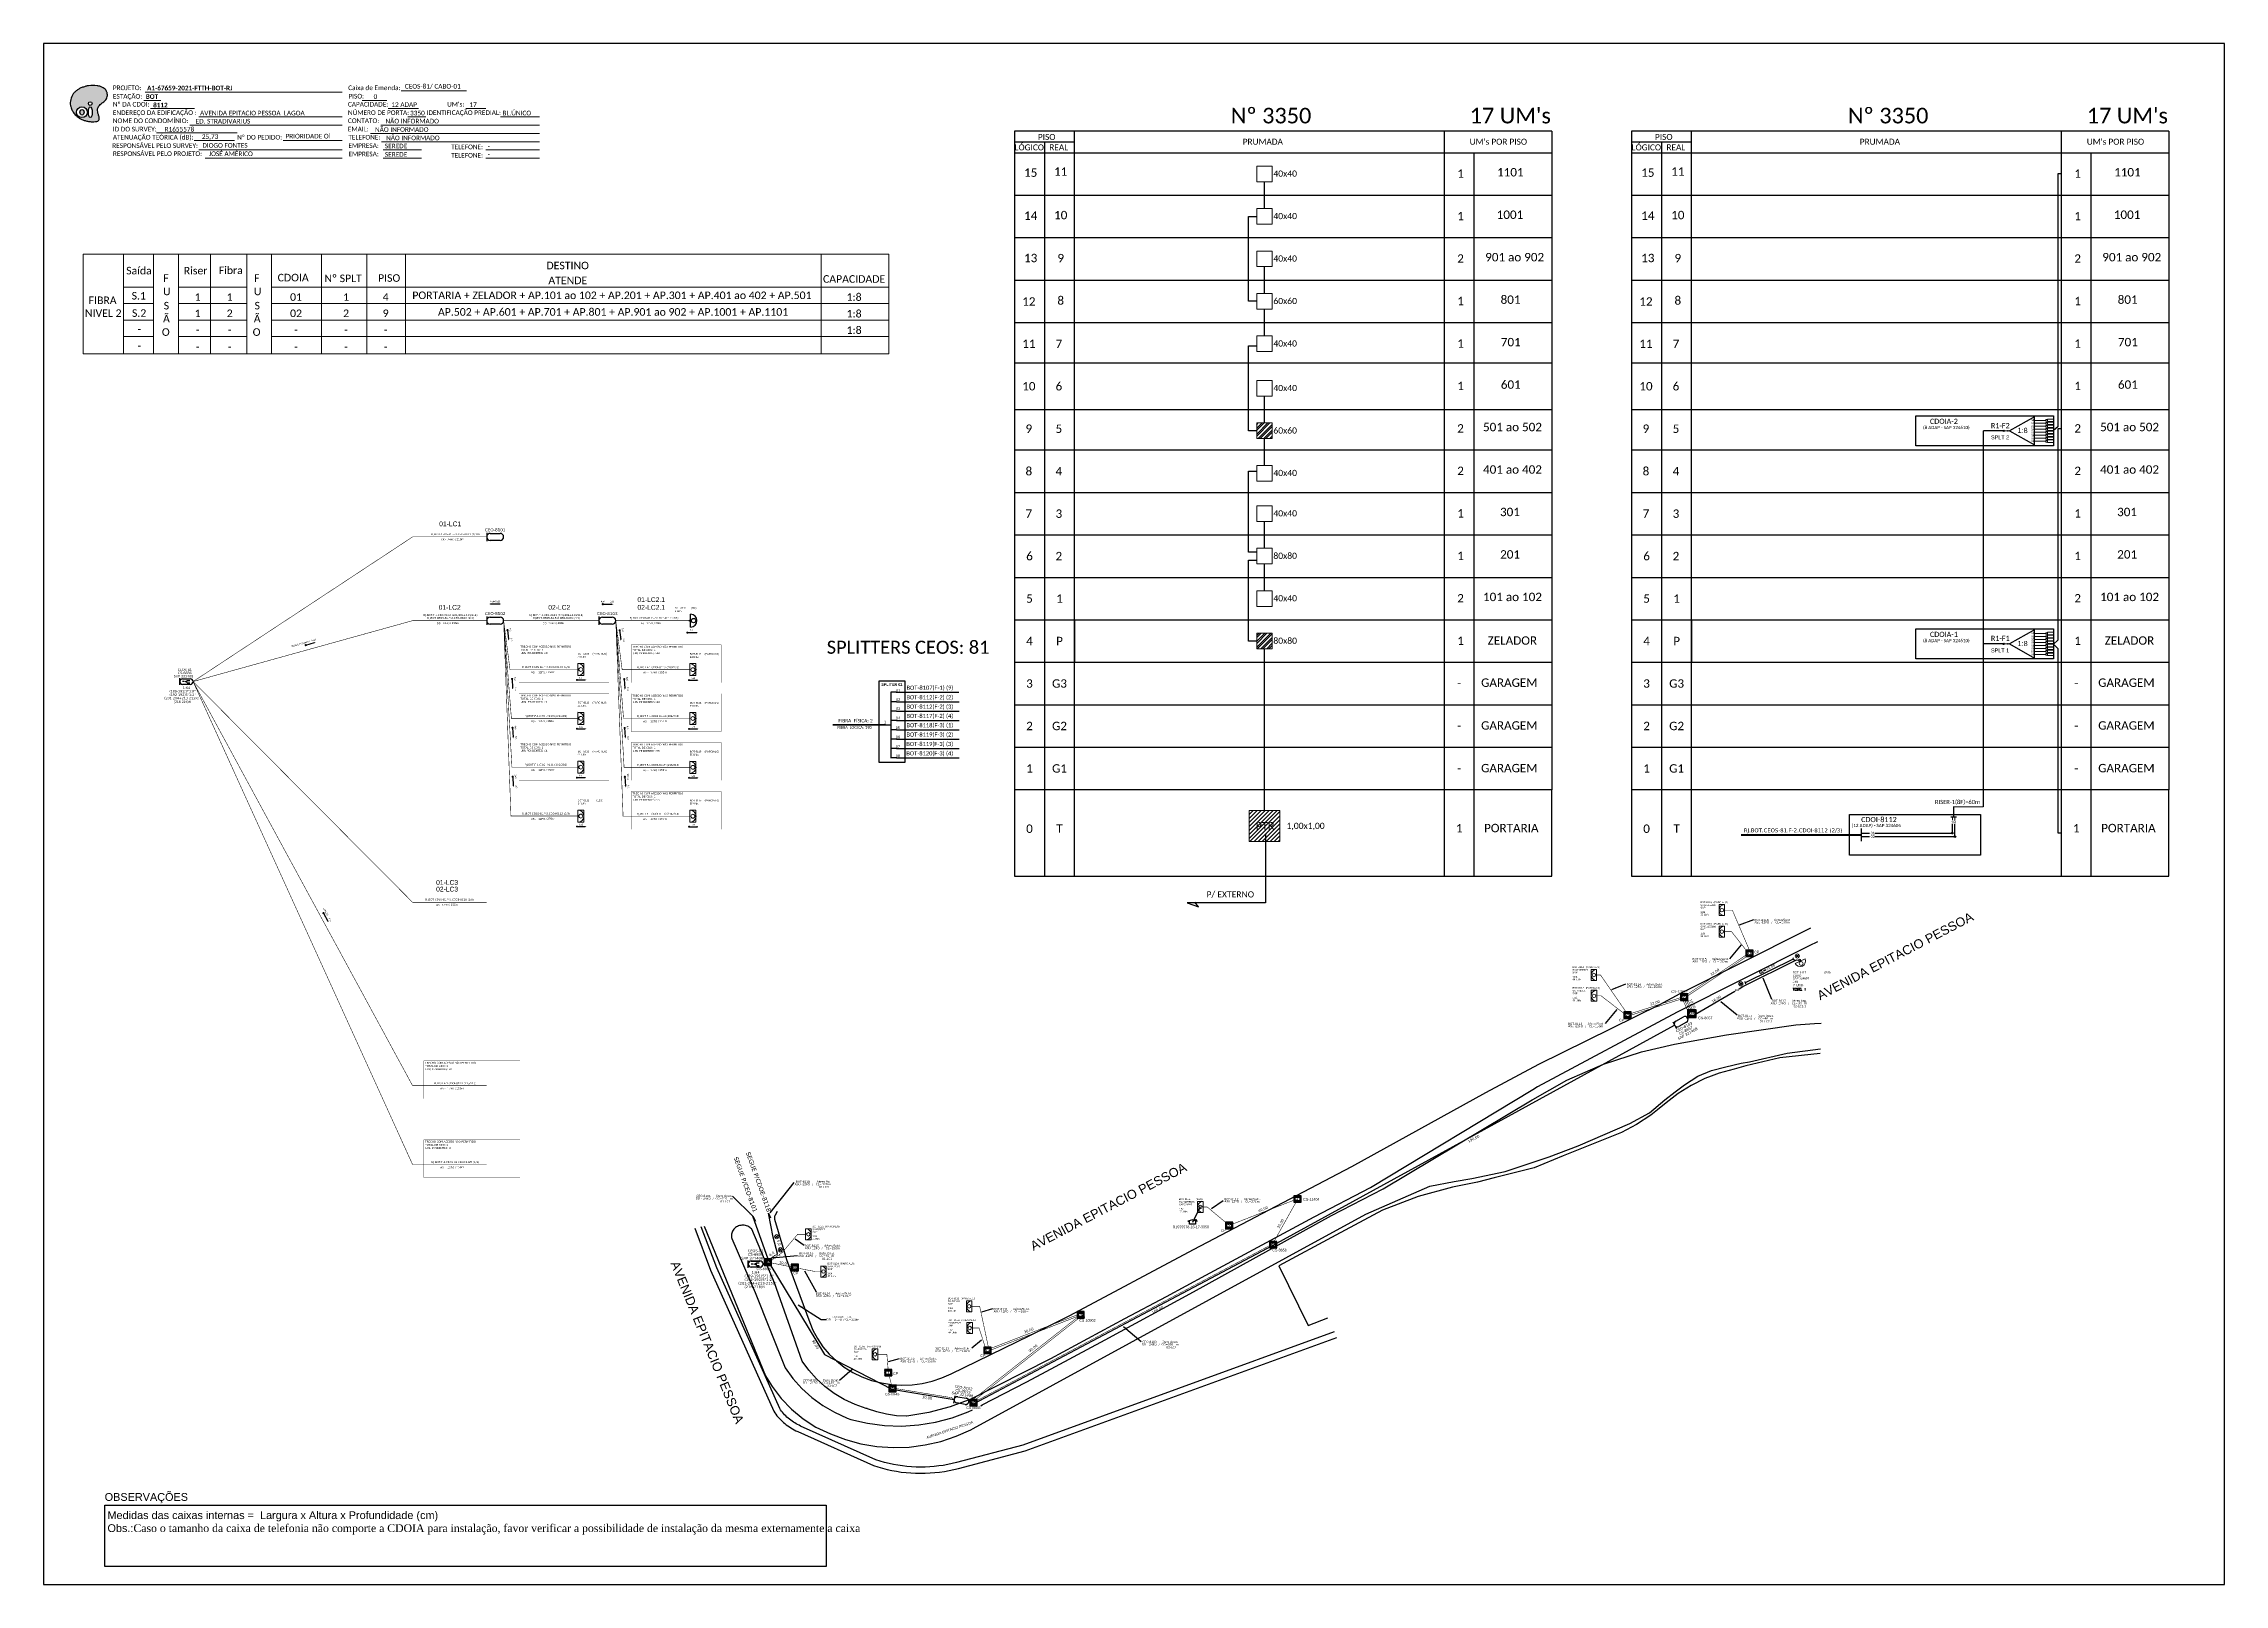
# Paper-space layout 'CDOI-8112' of a CAD drawing. Header units: metres, sheet in millimetres. Extents: x -439 to 402, y -851 to -257.
# The model-space entities are those that its viewports show. They can reach past a viewport. Long polylines and large blocks are cut down to what shows.
import ezdxf
from ezdxf.enums import TextEntityAlignment as Align

# ---------------------------------------------------------------- set-up
doc = ezdxf.new("R2010")
doc.units = ezdxf.units.M
doc.linetypes.add('ARILSUPP', pattern=[2.98, 1.42, -0.71, 0.14, -0.71])
doc.linetypes.add('PHANTOM2', pattern=[1.25, 0.625, -0.125, 0.125, -0.125, 0.125, -0.125])
for name, color, linetype, lineweight in [('(Notas)', 7, 'Continuous', 0), ('10.4-Postes', 1, 'Continuous', 0), ("20.0-LEGENDA DOS CDO'S", 1, 'Continuous', 0), ('20.1-CDO_INTERIOR', 1, 'Continuous', 0), ('20.2-CDO_POSTE', 1, 'Continuous', 5), ('20.6-CORDOALHA_SUPORTE', 7, 'Continuous', 25), ('40.1-ETIQUETAS', 1, 'Continuous', 20), ('_NUMERAÇÃO_', 34, 'Continuous', 0), ('CORDOALHA_SUPORTE', 7, 'Continuous', 25)]:
    doc.layers.add(name, color=color, linetype=linetype, lineweight=lineweight)
for name, color, linetype in [('10.0-Cartográfico', 252, 'Continuous'), ('10.1-Caixas Subterrâneas', 5, 'Continuous'), ('20.4-CEOS', 1, 'Continuous'), ('20.5-CEO', 1, 'Continuous'), ('CAP a instalar', 1, 'Continuous'), ('CD a instalar', 1, 'Continuous'), ('celulas gpon', 7, 'Continuous'), ('label_cabos', 7, 'Continuous'), ('LC1', 3, 'Continuous'), ('Legenda', 1, 'Continuous'), ('MUB_SEGMENTO', 7, 'Continuous'), ('SETA', 7, 'Continuous'), ('Subida Lateral', 5, 'Continuous'), ('surveys', 7, 'Continuous'), ('surveys legendas', 7, 'Continuous'), ('UNIFILAR', 7, 'Continuous')]:
    doc.layers.add(name, color=color, linetype=linetype)
doc.layers.add('DROP DE CLIENTE', color=140, linetype='Continuous', plot=False)
doc.layers.add('EXTRA', color=50, linetype='Continuous', plot=False)
doc.styles.add('ARIAL', font='arial.ttf')
doc.styles.add('DIGICADE', font='arial.ttf')
doc.styles.add('ROMANS', font='romans.shx')
doc.styles.add('siredit', font='verdana.ttf')
doc.styles.add('WMF-Calibri0', font='calibri.ttf')
doc.styles.add('WMF-Calibri1', font='calibrib.ttf')
doc.linetypes.add('FENCELINE1', pattern='A,0.25,-0.1,[133,ltypeshp.shx,S=0.1,R=0,X=-0.1,Y=0],-0.1,1', length=1.45)
doc.dimstyles.new('CC', dxfattribs={"dimtxt": 0.8, "dimasz": 2, "dimexe": 0.18, "dimexo": 0.0625, "dimgap": 0.09, "dimtad": 0, "dimdec": 0, "dimrnd": 1, "dimzin": 0, "dimdsep": 46, "dimtxsty": 'siredit', "dimblk": 'NONE', "dimcen": 0, "dimse1": 1, "dimse2": 1, "dimsd1": 1, "dimsd2": 1, "dimclrt": 7, "dimadec": 0, "dimazin": 0, "dimtfac": 1, "dimtdec": 0, "dimtofl": 0, "dimtmove": 0, "dimatfit": 3, "dimfxl": 0, "dimtolj": 1, "dimtzin": 0, "dimarcsym": 0})
doc.dimstyles.new('ISO-25', dxfattribs={"dimtxt": 2.5, "dimasz": 2.5, "dimexe": 1.25, "dimexo": 0.625, "dimtad": 1, "dimtxsty": 'Standard', "dimcen": 2.5, "dimadec": 0, "dimazin": 0, "dimtfac": 1, "dimtmove": 0, "dimatfit": 3, "dimfxl": 0, "dimarcsym": 0})

# ---------------------------------------------------------------- blocks, each defined once
blk = doc.blocks.new('OI')
h = blk.add_hatch(color=40)
edge = h.paths.add_edge_path()
edge.add_spline(control_points=[(4.35, -0.67), (3.92, -0.99), (3.26, -1.5), (2.81, -2.59), (2.9, -3.5), (3.06, -4.27), (3.31, -4.85), (3.37, -5.39), (3.4, -5.88), (3.2, -6.4), (2.54, -6.61), (1.65, -6.63), (0.55, -6.67), (-0.56, -6.42), (-1.61, -6.14), (-2.77, -5.61), (-3.92, -4.77), (-4.89, -3.7), (-5.34, -2.65), (-5.6, -1.94), (-5.85, -0.96), (-5.71, 0.47), (-5.1, 2.02), (-4.14, 3.02), (-3.3, 3.61), (-2.37, 4.16), (-1.36, 4.44), (-0.56, 4.7), (0.79, 4.85), (2.24, 4.97), (3.79, 4.57), (4.67, 4.21), (5.44, 3.65), (5.76, 2.99), (6.03, 2.21), (6.01, 1.46), (5.72, 0.64), (5.31, 0.08), (4.88, -0.38), (4.51, -0.55), (4.35, -0.67)], knot_values=[0, 0, 0, 0, 1.60434, 2.417191, 3.427595, 4.282808, 4.776746, 5.304182, 5.888771, 6.258406, 6.858137, 7.79129, 8.986195, 10.124242, 11.187857, 12.242908, 13.953784, 15.414161, 16.515391, 17.349188, 17.675853, 19.552021, 21.515531, 22.568638, 23.63245, 24.621084, 25.782718, 26.745347, 27.142653, 29.870543, 31.004649, 31.921532, 32.709589, 33.801391, 34.042471, 35.192333, 35.971461, 36.628871, 37.254359, 37.836911, 37.836911, 37.836911, 37.836911], degree=3, periodic=0)
h.paths.add_polyline_path([(1.13, -0.87, -1), (-0.04, -0.87, -1)], flags=16)
edge = h.paths.add_edge_path(flags=16)
edge.add_ellipse((0.56, -3.59), major_axis=(-0.02, 1.71), ratio=0.361305, start_angle=0, end_angle=360)
h.paths.add_polyline_path([(-0.36, -3.62, -1), (-3.8, -3.62, -1)], flags=16)
edge = h.paths.add_edge_path(flags=0)
edge.add_ellipse((-2.08, -3.62), major_axis=(0, 0.885), ratio=0.758294, start_angle=0, end_angle=360)
at = {"color": 40}
for centre, radius in [((-2.08, -3.62), 1.72), ((0.54, -0.87), 0.587)]:
    blk.add_circle(centre, radius, dxfattribs=at)
blk.add_ellipse((-2.08, -3.62), major_axis=(0, 0.885), ratio=0.758294, start_param=-3.141592653589792, end_param=3.141592653589792, dxfattribs=at)
blk.add_ellipse((0.56, -3.59), major_axis=(-0.02, 1.71), ratio=0.361305, dxfattribs=at)
at = {"color": 40, "start_tangent": (-0.800898, -0.598801), "end_tangent": (-0.800898, -0.598801)}
blk.add_spline([(4.35, -0.67), (3.2, -1.78), (2.9, -2.54), (2.92, -3.55), (3.12, -4.38), (3.28, -4.85), (3.37, -5.37), (3.35, -5.95), (3.2, -6.29), (2.66, -6.55), (1.73, -6.63), (0.54, -6.62), (-0.58, -6.41), (-1.6, -6.11), (-2.56, -5.67), (-3.95, -4.67), (-4.89, -3.56), (-5.37, -2.56), (-5.64, -1.78), (-5.72, -1.46), (-5.63, 0.42), (-4.84, 2.22), (-4.13, 2.99), (-3.27, 3.62), (-2.4, 4.09), (-1.3, 4.47), (-0.37, 4.72), (0.02, 4.77), (2.75, 4.8), (3.85, 4.53), (4.69, 4.16), (5.31, 3.68), (5.85, 2.73), (5.93, 2.5), (5.94, 1.35), (5.67, 0.62), (5.29, 0.08), (4.84, -0.36), (4.35, -0.67)], degree=3, dxfattribs=at)
blk = doc.blocks.new('SPLT_1-8_SC-APC')
at = {"color": 1, "lineweight": 0}
blk.add_lwpolyline([(-17.04, -7.55), (-19.26, -7.55)], dxfattribs=at)
at = {"color": 1}
blk.add_lwpolyline([(-7.37, -2.1), (-17.04, -7.55), (-7.37, -13), (-7.37, -2.1)], dxfattribs=at)
at = {"color": 3, "lineweight": 0}
for points in [[(-2.99, -3.51), (-7.37, -3.51)], [(-7.37, -4.66), (-2.99, -4.66)], [(-7.37, -5.82), (-2.99, -5.82)], [(-7.37, -6.97), (-2.99, -6.97)], [(-7.37, -8.12), (-2.99, -8.12)], [(-2.41, -3.02), (-2.41, -4)], [(-2.41, -3.02), (0, -3.02)], [(-2.41, -4), (0, -4)], [(-2.41, -4.17), (-2.41, -5.16)], [(-2.41, -4.17), (0, -4.17)], [(-2.41, -5.16), (0, -5.16)], [(-2.41, -5.32), (-2.41, -6.31)], [(-2.41, -5.32), (0, -5.32)], [(-2.41, -6.31), (0, -6.31)], [(-2.41, -6.48), (-2.41, -7.46)], [(-2.41, -6.48), (0, -6.48)], [(-2.41, -7.46), (0, -7.46)], [(-2.41, -7.63), (-2.41, -8.62)], [(-2.41, -7.63), (0, -7.63)], [(-7.37, -9.28), (-2.99, -9.28)], [(-7.37, -10.43), (-2.99, -10.43)], [(-7.37, -11.58), (-2.99, -11.58)], [(-2.41, -8.62), (0, -8.62)], [(-2.41, -8.78), (-2.41, -9.77)], [(-2.41, -8.78), (0, -8.78)], [(-2.41, -9.77), (0, -9.77)], [(-2.41, -9.94), (-2.41, -10.92)], [(-2.41, -9.94), (0, -9.94)], [(-2.41, -10.92), (0, -10.92)], [(-2.41, -11.09), (-2.41, -12.08)], [(-2.41, -11.09), (0, -11.09)], [(-2.41, -12.08), (0, -12.08)]]:
    blk.add_lwpolyline(points, dxfattribs=at)
for points in [[(-2.99, -3.22), (-2.41, -3.22), (-2.41, -3.8), (-2.99, -3.8)], [(-2.99, -4.38), (-2.41, -4.38), (-2.41, -4.95), (-2.99, -4.95)], [(-2.99, -5.53), (-2.41, -5.53), (-2.41, -6.1), (-2.99, -6.1)], [(-2.99, -6.68), (-2.41, -6.68), (-2.41, -7.26), (-2.99, -7.26)], [(-2.99, -7.84), (-2.41, -7.84), (-2.41, -8.41), (-2.99, -8.41)], [(-2.99, -8.99), (-2.41, -8.99), (-2.41, -9.56), (-2.99, -9.56)], [(-2.99, -10.14), (-2.41, -10.14), (-2.41, -10.72), (-2.99, -10.72)], [(-2.99, -11.3), (-2.41, -11.3), (-2.41, -11.87), (-2.99, -11.87)]]:
    blk.add_lwpolyline(points, close=True, dxfattribs=at)
at = {"color": 1, "style": 'ARIAL'}
for s, height, p in [('1:8', 2, (-13.91, -8.4)), ('S1', 0.75, (-8.74, -3.78)), ('S2', 0.75, (-8.74, -4.97)), ('S3', 0.75, (-8.74, -6.18)), ('S4', 0.75, (-8.74, -7.36)), ('S5', 0.75, (-8.74, -8.57)), ('S6', 0.75, (-8.74, -9.69)), ('S7', 0.75, (-8.74, -10.78)), ('S8', 0.75, (-8.74, -11.9))]:
    blk.add_text(s, height=height, dxfattribs=at).set_placement(p)
blk = doc.blocks.new('SPLITTER_')
blk.add_point((0, 0))
at = {"style": 'ARIAL', "flags": 4}
blk.add_attdef('SPLT', (0, -3.26), '', height=1.5, dxfattribs=at)
blk = doc.blocks.new('PTPT')
at = {"layer": '10.4-Postes', "color": 1, "linetype": 'PHANTOM2'}
for points in [[(-0.0000063, 0.0000092), (0.0000059, -0.0000008)], [(0.0000056, 0.0000096), (-0.000006, -0.0000012)]]:
    blk.add_lwpolyline(points, dxfattribs=at)
at = {"layer": '10.4-Postes', "color": 1}
blk.add_circle((-0.0000002, 0.0000042), 0.0000079, dxfattribs=at)
blk = doc.blocks.new('SURVEY_SURVEY')
for p, q in [((0, 0.0000177), (-0.0000176, 0.0000126)), ((-0.0000176, 0.0000126), (-0.0000121, 0.0000126)), ((-0.0000121, 0), (-0.0000121, 0.0000126)), ((0.0000121, 0), (-0.0000121, 0)), ((0, 0.0000177), (0.0000176, 0.0000126)), ((0.0000118, 0.0000185), (0.0000137, 0.0000185)), ((0.0000118, 0.0000144), (0.0000118, 0.0000185)), ((0.0000176, 0.0000126), (0.0000121, 0.0000126)), ((0.0000121, 0.0000126), (0.0000121, 0)), ((0.0000137, 0.0000185), (0.0000137, 0.0000138))]:
    blk.add_line(p, q)
blk = doc.blocks.new('CDOI_CT_DRT')
at = {"layer": '20.1-CDO_INTERIOR', "color": 0, "lineweight": 18}
blk.add_lwpolyline([(2.13, -2.13), (2.13, 2.12), (0, 2.12), (0, -2.13)], close=True, dxfattribs=at)
blk.add_circle((1.06, 0), 0.68, dxfattribs=at)
blk.add_arc((0, 0), 2.13, 269.97241, 89.97241, dxfattribs=at)
at = {"layer": "20.0-LEGENDA DOS CDO'S", "color": 0, "style": 'ARIAL'}
for tag, p in [('SAP', (2.61, 0.61)), ('CDO_N', (2.61, 2.69)), ('SURVEY', (2.61, 1.6)), ('1:XX', (2.6, -1.08)), ('UMS', (2.6, -2.09))]:
    blk.add_attdef(tag, p, '', height=0.68, rotation=359.97241, dxfattribs=at)
blk.add_attdef('FIBRAS_UTILIZADAS', text='', height=0.68, rotation=359.97241, dxfattribs=at).set_placement((10.32, 2.69), align=Align.CENTER)
blk = doc.blocks.new('CDOI_CT_ESQ')
at = {"layer": '20.1-CDO_INTERIOR', "color": 0, "lineweight": 18}
blk.add_lwpolyline([(-2.12, -2.13), (-2.12, 2.12), (0, 2.12), (0.01, -2.13)], close=True, dxfattribs=at)
blk.add_circle((-1.06, 0), 0.68, dxfattribs=at)
blk.add_arc((0.01, 0), 2.13, 90.02759, 270.02759, dxfattribs=at)
at = {"layer": "20.0-LEGENDA DOS CDO'S", "color": 0, "style": 'ARIAL'}
for tag, p in [('SAP', (-9.3, 0.61)), ('CDO_N', (-9.3, 2.69)), ('SURVEY', (-9.3, 1.6)), ('1:XX', (-9.31, -1.08)), ('UMS', (-9.31, -2.09))]:
    blk.add_attdef(tag, p, '', height=0.68, rotation=359.97241, dxfattribs=at)
blk.add_attdef('FIBRAS_UTILIZADAS', text='', height=0.68, rotation=359.97241, dxfattribs=at).set_placement((-1.59, 2.69), align=Align.CENTER)
blk = doc.blocks.new('_None')
blk = doc.blocks.new('LEGENDA DOS CABOS')
at = {"layer": 'EXTRA', "color": 0, "style": 'siredit'}
for tag, p in [('ID', (4.6, 0.97)), ('XX', (9.03, 0.97))]:
    blk.add_attdef(tag, text='', height=0.48, rotation=359.69001, dxfattribs=at).set_placement(p, align=Align.MIDDLE_CENTER)
at = {"layer": 'Legenda', "color": 0, "style": 'siredit'}
for tag, p in [('TIPO_CABO', (1.31, 0)), ('CABO', (4.69, -0.05)), ('/', (6.81, -0.05)), ('METROS', (10.03, -0.05))]:
    blk.add_attdef(tag, text='', height=0.8, rotation=359.69001, dxfattribs=at).set_placement(p, align=Align.MIDDLE_CENTER)
blk = doc.blocks.new('CDOE_CT_POST_DESENHO')
at = {"color": 0}
blk.add_line((2.14, 0.39), (-2.11, 0.39), dxfattribs=at)
for centre, radius in [((0.01, 1.4), 0.733), ((0.01, 0), 0.393)]:
    blk.add_circle(centre, radius, dxfattribs=at)
blk.add_arc((0.01, 0.39), 2.12, 0, 180, dxfattribs=at)
blk = doc.blocks.new('*U28')
at = {"layer": '20.4-CEOS'}
for p, q in [((-4.54, 1.19), (-1.19, 1.19)), ((-1.19, -1.19), (-4.54, -1.19))]:
    blk.add_line(p, q, dxfattribs=at)
for points in [[(-5.73, -1.43), (-5.73, 1.44)], [(-3.79, 0), (-4.59, 0)], [(-2.47, 0.48), (-1.45, 0.48)], [(-2.47, -0.52), (-1.45, -0.52)]]:
    blk.add_lwpolyline(points, dxfattribs=at)
blk.add_lwpolyline([(-3.79, 0, 0, 1.47, 0), (-2.41, 0, 1.47, 1.47, 0)], format="xyseb", dxfattribs=at)
for centre, start, end in [((-4.54, 0), 90, 270), ((-1.19, 0), 270, 90)]:
    blk.add_arc(centre, 1.19, start, end, dxfattribs=at)
at = {"layer": '20.4-CEOS', "color": 7, "style": 'siredit'}
for tag, p in [('LOCAL', (-2.86, 4.24)), ('SAP', (-2.81, 2.77)), ('FID', (-2.86, 5.6)), ('RACIO_SPLITAGEM', (-2.86, -1.88))]:
    blk.add_attdef(tag, text='', height=1.01, dxfattribs=at).set_placement(p, align=Align.TOP_CENTER)
for tag, flags, p in [('ID_ATIVIDADE', 3, (-2.86, -3.58)), ('FATOR', 1, (-2.86, -4.89))]:
    blk.add_attdef(tag, text='', height=1.01, dxfattribs=dict(at, flags=flags)).set_placement(p, align=Align.TOP_CENTER)
at = {"layer": '20.4-CEOS', "color": 7, "style": 'siredit', "flags": 3}
blk.add_attdef('QTDE', (-4.97, -7.12), '', height=1.01, dxfattribs=at)
blk = doc.blocks.new('Inst CDOE-8 CAIXA DIST OPT CDOE 48F_8D C_SPL OPTAP')
at = {"layer": "20.0-LEGENDA DOS CDO'S", "color": 0, "style": 'ARIAL'}
for tag, p, height in [('1:XX', (-0.01, 1.7), 0.8), ('SAP', (0.12, 2.96), 0.8), ('CORDOALHA', (0.12, 4.02), 0.8), ('FID', (0.12, 5.25), 0.8), ('UMS', (0.14, 0.22), 1)]:
    blk.add_attdef(tag, p, '', height=height, rotation=0.11799, dxfattribs=at)
at = {"layer": "20.0-LEGENDA DOS CDO'S", "color": 0}
for tag, p, style, flags in [('ID_ATIVIDADE', (0.12, 6.47), 'ARIAL', 3), ('FATOR', (7.92, 6.47), 'ARIAL', 1), ('QTDE', (0.23, -0.97), 'DIGICADE', 3)]:
    blk.add_attdef(tag, p, '', height=0.8, rotation=0.11799, dxfattribs=dict(at, style=style, flags=flags))
at = {"layer": "20.0-LEGENDA DOS CDO'S", "color": 0, "style": 'ARIAL'}
blk.add_attdef('FIBRAS_UTILIZADAS', text='', height=0.8, rotation=0.11799, dxfattribs=at).set_placement((13.48, 5.26), align=Align.CENTER)
blk = doc.blocks.new('Teste  FTTH')
at = {"color": 0, "lineweight": 0, "style": 'ROMANS'}
for tag, p in [('TESTE', (-2.3, -0.29)), ('QTDE', (0.21, -0.29))]:
    blk.add_attdef(tag, p, '', height=0.48, dxfattribs=at)
for tag, p, flags in [('FID', (-2.23, -1.25), 1), ('FATOR', (-2.23, -2.03), 3), ('ID_ATIVIDADE', (-2.23, -2.72), 3)]:
    blk.add_attdef(tag, p, '', height=0.48, dxfattribs=dict(at, flags=flags))
blk = doc.blocks.new('*U29')
at = {"layer": '20.4-CEOS', "color": 7, "style": 'siredit'}
for tag, p in [('FIBRAS_SPLITTER', (0, 0)), ('FIBRAS_TOP_C', (0, -4.13)), ('RESERVA_FINAIS', (0, -5.46))]:
    blk.add_attdef(tag, p, '', height=1.01, dxfattribs=at)
for tag, p, flags in [('QTDE', (0, -9.4), 1), ('ID_ATIVIDADE', (0, -6.77), 3), ('FATOR', (0, -8.09), 1), ('FID', (0, -10.71), 1)]:
    blk.add_attdef(tag, p, '', height=1.01, dxfattribs=dict(at, flags=flags))
blk = doc.blocks.new('*U30')
at = {"layer": '20.4-CEOS', "color": 7, "style": 'siredit'}
blk.add_attdef('FIBRAS_SPLITTER', (0, 0), '', height=1.01, dxfattribs=at)
for tag, p, flags in [('QTDE', (0, -4.11), 1), ('ID_ATIVIDADE', (0, -1.48), 3), ('FATOR', (0, -2.79), 1), ('FID', (0, -5.42), 1)]:
    blk.add_attdef(tag, p, '', height=1.01, dxfattribs=dict(at, flags=flags))
blk = doc.blocks.new('*X14')
at = {"color": 0, "linetype": 'Continuous'}
for p, q in [((-1.25, 0.34099), (-0.49099, 1.1)), ((-1.25, 0.517767), (-0.667767, 1.1)), ((-1.25, 0.694544), (-0.844544, 1.1)), ((-1.25, 0.87132), (-1.02132, 1.1)), ((-1.25, 1.048097), (-1.198097, 1.1)), ((-1.25, 0.164214), (-0.8035, 0.610714)), ((-1.25, -0.012563), (-0.8035, 0.433937)), ((-1.25, -0.18934), (-0.8035, 0.25716)), ((-1.25, -0.366117), (-0.8035, 0.080383)), ((-0.789214, 0.625), (-0.314214, 1.1)), ((-0.612437, 0.625), (-0.137437, 1.1)), ((-0.43566, 0.625), (0.03934, 1.1)), ((-0.258883, 0.625), (0.216117, 1.1)), ((-0.082107, 0.625), (0.392893, 1.1)), ((0.09467, 0.625), (0.56967, 1.1)), ((0.271447, 0.625), (0.746447, 1.1)), ((0.448223, 0.625), (0.923223, 1.1)), ((0.625, 0.625), (1.1, 1.1)), ((0.801777, 0.625), (1.25, 1.073223)), ((0.8035, 0.449947), (1.25, 0.896447)), ((0.8035, 0.27317), (1.25, 0.71967)), ((0.8035, 0.096393), (1.25, 0.542893)), ((0.8035, -0.080383), (1.25, 0.366117)), ((0.8035, -0.25716), (1.25, 0.18934)), ((0.8035, -0.433937), (1.25, 0.012563)), ((-1.25, -0.542893), (-0.8035, -0.096393)), ((-1.25, -0.71967), (-0.8035, -0.27317)), ((-1.25, -0.896447), (-0.8035, -0.449947)), ((-1.25, -1.073223), (-0.801777, -0.625)), ((-1.1, -1.1), (-0.625, -0.625)), ((-0.923223, -1.1), (-0.448223, -0.625)), ((-0.746447, -1.1), (-0.271447, -0.625)), ((-0.56967, -1.1), (-0.09467, -0.625)), ((-0.392893, -1.1), (0.082107, -0.625)), ((-0.216117, -1.1), (0.258883, -0.625)), ((-0.03934, -1.1), (0.43566, -0.625)), ((0.137437, -1.1), (0.612437, -0.625)), ((0.314214, -1.1), (0.789214, -0.625)), ((0.49099, -1.1), (1.25, -0.34099)), ((0.667767, -1.1), (1.25, -0.517767)), ((0.8035, -0.610714), (1.25, -0.164214)), ((0.844544, -1.1), (1.25, -0.694544)), ((1.02132, -1.1), (1.25, -0.87132)), ((1.198097, -1.1), (1.25, -1.048097))]:
    blk.add_line(p, q, dxfattribs=at)
blk = doc.blocks.new('MANHOLE_MQ')
at = {"color": 0, "linetype": 'Continuous'}
for p, q in [((0.0000062, 0.0000057), (-0.0000063, 0.0000057)), ((-0.0000063, 0.0000057), (-0.0000063, -0.0000053)), ((-0.000004, 0.0000033), (0.000004, 0.0000033)), ((-0.000004, -0.0000029), (-0.000004, 0.0000033)), ((0.000004, 0.0000033), (0.000004, -0.0000029)), ((0.0000062, -0.0000053), (0.0000062, 0.0000057)), ((-0.0000063, -0.0000053), (0.0000062, -0.0000053)), ((0.000004, -0.0000029), (-0.000004, -0.0000029)), ((0.000004, -0.0000029), (0.000004, -0.0000029))]:
    blk.add_line(p, q, dxfattribs=at)
at = {"color": 0, "linetype": 'Continuous', "xscale": 5e-06, "yscale": 5e-06, "zscale": 1e-05}
blk.add_blockref('*X14', (0, 0.0000002), dxfattribs=at)
blk = doc.blocks.new('*U32')
at = {"layer": '20.5-CEO'}
for p, q in [((-1.56, 1.26), (1.8, 1.26)), ((1.8, -1.13), (-1.56, -1.13))]:
    blk.add_line(p, q, dxfattribs=at)
blk.add_lwpolyline([(-2.75, 1.51), (-2.75, -1.38)], dxfattribs=at)
for centre, start, end in [((-1.56, 0.07), 90, 270), ((1.8, 0.07), 270, 90)]:
    blk.add_arc(centre, 1.2, start, end, dxfattribs=at)
at = {"layer": '20.5-CEO', "color": 7, "style": 'siredit'}
for tag, p in [('LOCAL', (0.12, 4.23)), ('SAP', (0.12, 2.97)), ('FID', (0.11, 5.61)), ('FIBRAS_RESERVA', (0.12, -1.94))]:
    blk.add_attdef(tag, text='', height=1.01, dxfattribs=at).set_placement(p, align=Align.TOP_CENTER)
at = {"layer": '20.5-CEO', "color": 7, "style": 'siredit', "flags": 3}
blk.add_attdef('QTDE', (-4.88, -7.06), '', height=1.01, dxfattribs=at)
at = {"layer": '20.5-CEO', "color": 7, "style": 'siredit'}
for tag, flags, p in [('ID_ATIVIDADE', 3, (0.11, -3.51)), ('FATOR', 1, (0.11, -4.82))]:
    blk.add_attdef(tag, text='', height=1.01, dxfattribs=dict(at, flags=flags)).set_placement(p, align=Align.TOP_CENTER)
blk = doc.blocks.new('Inst CORD ALUMINIO 4.8 MM 3F(sem recursos)')
at = {"layer": '20.6-CORDOALHA_SUPORTE', "color": 0, "lineweight": 0, "style": 'ROMANS'}
for tag, p, flags in [('ID_ATIVIDADE', (-5.2, -6.67), 3), ('FID', (-5.2, -8.9), 1), ('FATOR', (-5.2, -4.44), 3)]:
    blk.add_attdef(tag, p, '', height=1, dxfattribs=dict(at, flags=flags))
blk.add_attdef('LANCE', text='', height=1, dxfattribs=at).set_placement((-0.54, -2.21), align=Align.RIGHT)
at = {"layer": '20.6-CORDOALHA_SUPORTE', "color": 0, "style": 'siredit'}
blk.add_attdef('QTDE', (-0.54, -2.21), '', height=1, rotation=359.69001, dxfattribs=at)
blk = doc.blocks.new('Inst CB DT OCUP CFOA-SM-ASU-120-S-12')
at = {"layer": 'label_cabos', "color": 0, "style": 'siredit'}
for tag, flags, p in [('ID_ATIVIDADE', 3, (1.3, 2.7)), ('FATOR', 1, (11.6, 2.6))]:
    blk.add_attdef(tag, text='', height=1, rotation=359.69, dxfattribs=dict(at, flags=flags)).set_placement(p, align=Align.MIDDLE_CENTER)
for tag, p in [('TIPO_CABO', (1.3, 0)), ('DESTINO_CABO', (3.1, 1.3)), ('CABO', (4.7, -0.1)), ('/', (7.7, -0.1)), ('LANCE', (10.9, 0)), ('TIPO_CABO', (13.1, 1.2)), ('UND', (16, 0)), ('FID', (13.1, -1.4))]:
    blk.add_attdef(tag, text='', height=1, rotation=359.69, dxfattribs=at).set_placement(p, align=Align.MIDDLE_CENTER)
blk.add_attdef('QTDE', (12.4, -0.5), '', height=1, rotation=359.69, dxfattribs=at)
blk = doc.blocks.new('Inst CB AS CFOA-SM-ASU-120-S-12')
at = {"layer": 'label_cabos', "color": 0, "style": 'siredit'}
for tag, flags, p in [('ID_ATIVIDADE', 3, (1.3, 2.7)), ('FATOR', 1, (11.6, 2.6))]:
    blk.add_attdef(tag, text='', height=1, rotation=359.69, dxfattribs=dict(at, flags=flags)).set_placement(p, align=Align.MIDDLE_CENTER)
for tag, p in [('TIPO_CABO', (1.3, 0)), ('DESTINO_CABO', (3.1, 1.3)), ('CABO', (4.7, -0.1)), ('/', (7.7, -0.1)), ('LANCE', (10.8, 0)), ('TIPO_CABO', (13.1, 1.2)), ('UND', (16, 0)), ('FID', (13.1, -1.4))]:
    blk.add_attdef(tag, text='', height=1, rotation=359.69, dxfattribs=at).set_placement(p, align=Align.MIDDLE_CENTER)
blk.add_attdef('QTDE', (12.4, -0.5), '', height=1, rotation=359.69, dxfattribs=at)
blk = doc.blocks.new('Inst CB DT OCUP CFOA-SM-DD-G-24')
at = {"layer": 'label_cabos', "color": 0, "style": 'siredit'}
for tag, flags, p in [('ID_ATIVIDADE', 3, (1.3, 2.7)), ('FATOR', 1, (11.6, 2.6))]:
    blk.add_attdef(tag, text='', height=1, rotation=359.69, dxfattribs=dict(at, flags=flags)).set_placement(p, align=Align.MIDDLE_CENTER)
for tag, p in [('TIPO_CABO', (1.1, 0)), ('DESTINO_CABO', (3.1, 1.3)), ('CABO', (4.7, -0.1)), ('/', (7.7, -0.1)), ('LANCE', (10.4, 0)), ('TIPO_CABO', (13.1, 1.2)), ('UND', (16.5, 0)), ('FID', (13.6, -1.4))]:
    blk.add_attdef(tag, text='', height=1, rotation=359.69, dxfattribs=at).set_placement(p, align=Align.MIDDLE_CENTER)
blk.add_attdef('QTDE', (11.9, -0.5), '', height=1, rotation=359.69, dxfattribs=at)
blk = doc.blocks.new('Inst CB ESP CFOA-SM-ASU-120-S-12')
at = {"layer": 'label_cabos', "color": 0, "style": 'siredit'}
for tag, flags, p in [('ID_ATIVIDADE', 3, (1.3, 2.7)), ('FATOR', 1, (11.6, 2.6))]:
    blk.add_attdef(tag, text='', height=1, rotation=359.69, dxfattribs=dict(at, flags=flags)).set_placement(p, align=Align.MIDDLE_CENTER)
for tag, p in [('TIPO_CABO', (1.3, 0)), ('DESTINO_CABO', (3.1, 1.3)), ('CABO', (4.7, -0.1)), ('/', (7.7, -0.1)), ('LANCE', (10.8, 0)), ('TIPO_CABO', (13.1, 1.2)), ('UND', (16, 0)), ('FID', (13.1, -1.4))]:
    blk.add_attdef(tag, text='', height=1, rotation=359.69, dxfattribs=at).set_placement(p, align=Align.MIDDLE_CENTER)
blk.add_attdef('QTDE', (12.4, -0.5), '', height=1, rotation=359.69, dxfattribs=at)
blk = doc.blocks.new('CEOS_RP_CT_DRT')
at = {"layer": '20.4-CEOS', "color": 0}
for p, q in [((-4.54, 1.19), (-1.19, 1.19)), ((-1.19, -1.19), (-4.54, -1.19))]:
    blk.add_line(p, q, dxfattribs=at)
for points in [[(-5.73, -1.43), (-5.73, 1.44)], [(-3.79, 0), (-4.59, 0)], [(-2.47, 0.48), (-1.45, 0.48)], [(-2.47, -0.52), (-1.45, -0.52)]]:
    blk.add_lwpolyline(points, dxfattribs=at)
blk.add_lwpolyline([(-3.79, 0, 0, 1.47, 0), (-2.41, 0, 1.47, 1.47, 0)], format="xyseb", dxfattribs=at)
for centre, start, end in [((-4.54, 0), 90, 270), ((-1.19, 0), 270, 90)]:
    blk.add_arc(centre, 1.19, start, end, dxfattribs=at)
at = {"layer": '20.4-CEOS', "color": 7, "style": 'siredit'}
for tag, p in [('Nº_DA_CEOS', (-2.86, 5.6)), ('LOCAL', (-2.86, 4.24)), ('SAP', (-2.86, 2.78)), ('RACIO_SPLITAGEM', (-2.86, -1.88)), ('FIBRAS_SPLITTER', (-2.86, -3.58)), ('RESERVA_FINAIS', (-2.86, -6.39)), ('FIBRAS_TOP_C', (-2.86, -5.08))]:
    blk.add_attdef(tag, text='', height=1.01, dxfattribs=at).set_placement(p, align=Align.TOP_CENTER)
blk = doc.blocks.new('ETIQUETA_RS5F')
at = {"layer": '40.1-ETIQUETAS', "color": 0, "style": 'siredit'}
blk.add_text('/', height=1.5, dxfattribs=at).set_placement((1.6, -2), align=Align.MIDDLE_RIGHT)
for tag, p in [('ETIQUETA_R_SECUNDARIA', (1.2, 2.1)), ('ETIQUETA_R_PRIMARIA', (1.2, 4.1)), ('F_ATIVAS/F_MORTAS', (1.1, -4.2))]:
    blk.add_attdef(tag, text='', height=1.5, dxfattribs=at).set_placement(p, align=Align.MIDDLE_CENTER)
for tag, p in [('TIPO_CABO', (-6.6, -2.1)), ('CAP_CABO', (0.4, -2.1))]:
    blk.add_attdef(tag, text='', height=1.5, dxfattribs=at).set_placement(p, align=Align.MIDDLE_RIGHT)
for tag, p in [('FUSÃO_1', (0.8, -8.4)), ('FUSÃO_2', (0.8, -10.6)), ('FUSÃO_3', (0.8, -12.9)), ('FUSÃO_4', (0.8, -15.1)), ('FUSÃO_5', (0.8, -17.2))]:
    blk.add_attdef(tag, text='', height=1.5, dxfattribs=at).set_placement(p, align=Align.CENTER)
blk.add_attdef('METROS', text='', height=1.5, dxfattribs=at).set_placement((2.1, -2), align=Align.MIDDLE_LEFT)
blk = doc.blocks.new('CDOI_INT')
at = {"layer": '20.1-CDO_INTERIOR', "color": 0, "lineweight": 18}
blk.add_lwpolyline([(4.2, -4.2), (4.2, 4.2), (0, 4.2), (0, -4.2)], close=True, dxfattribs=at)
blk.add_circle((2.1, 0), 1.36, dxfattribs=at)
blk.add_arc((0, 0), 4.25, 270, 90, dxfattribs=at)
at = {"layer": "20.0-LEGENDA DOS CDO'S", "color": 0, "style": 'ARIAL'}
for tag, p in [('CDO_N', (-0.1, 10.4)), ('SURVEY', (-0.1, 8.2)), ('SAP', (-0.1, 6.2)), ('SPLITER_1', (21.2, 10.4)), ('SPLITER_2', (21.2, 8.7)), ('1:XX', (5.9, -2.2)), ('UMS', (5.9, -4.2))]:
    blk.add_attdef(tag, p, '', height=1.36, dxfattribs=at)
blk.add_attdef('FIBRAS_UTILIZADAS', text='', height=1.36, dxfattribs=at).set_placement((15.3, 10.4), align=Align.CENTER)
blk = doc.blocks.new('SAN')
at = {"layer": 'SETA'}
blk.add_lwpolyline([(-2.6, 0), (6, 0)], dxfattribs=at)
for points in [[(-2.1, -0.7), (-3.9, 0), (-2.1, 0.7)], [(5.3, 0.7), (7.2, 0), (5.3, -0.7)]]:
    blk.add_solid(points, dxfattribs=at)
blk = doc.blocks.new('CDOE-TEXTO PADRÃO')
at = {"layer": "20.0-LEGENDA DOS CDO'S", "color": 0, "style": 'ARIAL'}
for tag, p in [('CDO_N', (0.5, 7.4)), ('CORDOALHA', (0.5, 4.3)), ('SAP', (0.5, 1.7)), ('SPLITER_1', (0.6, -0.9)), ('SPLITER_2', (0.6, -3.5)), ('(XX-XX_F)S', (0.5, -8.3)), ('(XX-XX_L)S', (0.5, -10.8)), ('UMS', (0.5, -13.1))]:
    blk.add_attdef(tag, p, '', height=1.7, rotation=0.118, dxfattribs=at)
blk.add_attdef('FIBRAS_UTILIZADAS', text='', height=1.7, rotation=0.118, dxfattribs=at).set_placement((19.8, 7.4), align=Align.CENTER)

msp = doc.modelspace()

# ---------------------------------------------------------------- hatches: boundary and pattern name
h = msp.add_hatch()
h.set_pattern_fill('STEEL', color=1, scale=0.5, style=0)
h.set_pattern_definition([(45, (0, 0), (-1.122532, 1.122532), []), (45, (0, 0.7937), (-1.122532, 1.122532), [])])
h.paths.add_polyline_path([(-818.2, -58.09), (-812.25, -58.09), (-812.25, -52.06), (-818.2, -52.06)])
h = msp.add_hatch(color=3)
h.dxf.hatch_style = 1
edge = h.paths.add_edge_path()
edge.add_arc((-530.15, -55.08), 0.256, 0, 360)
h = msp.add_hatch()
h.set_pattern_fill('STEEL', color=1, scale=0.5, style=0)
h.set_pattern_definition([(45, (0, -32.7437), (-1.122532, 1.122532), []), (45, (0, -31.95), (-1.122532, 1.122532), [])])
h.paths.add_polyline_path([(-818.2, -139.14), (-812.25, -139.14), (-812.25, -133.11), (-818.2, -133.11)])
h = msp.add_hatch(color=3)
h.dxf.hatch_style = 1
edge = h.paths.add_edge_path()
edge.add_arc((-530.15, -137.22), 0.256, 0, 360)
h = msp.add_hatch()
h.set_pattern_fill('ANSI31', color=1, scale=8.76232, style=0)
h.set_pattern_definition([(45, (-1357.092, -549.8967), (-0.774487, 0.774487), [])])
h.paths.add_polyline_path([(-821.17, -213.46), (-809.28, -213.46), (-809.28, -201.4), (-821.17, -201.4)])
h.paths.add_polyline_path([(-819.42, -209.64), (-810.58, -209.64), (-810.58, -205.13), (-819.42, -205.13)], flags=24)
h = msp.add_hatch(color=3)
h.dxf.hatch_style = 1
edge = h.paths.add_edge_path()
edge.add_arc((-549.96, -210.18), 0.33, 0, 360)
h = msp.add_hatch(color=3)
h.dxf.hatch_style = 1
edge = h.paths.add_edge_path()
edge.add_arc((-549.02, -211.53), 0.33, 0, 360)

# ---------------------------------------------------------------- linework, layer by layer
at = {"layer": '(Notas)', "color": 7, "lineweight": 0}
for p, q in [((-1255.23, -25.34), (-1255.23, 13.03)), ((-1243.7, -25.34), (-1243.7, 13.03)), ((-1234.06, -25.34), (-1234.06, 13.03)), ((-1221.72, -25.34), (-1221.72, 13.03)), ((-1207.69, -25.34), (-1207.69, 13.03)), ((-1198.23, -25.34), (-1198.23, 13.03)), ((-1178.92, -25.34), (-1178.92, 13.03)), ((-1161.44, -25.34), (-1161.44, 13.03)), ((-1146.53, -25.34), (-1146.53, 13.03)), ((-986.15, -25.34), (-986.15, 13.03))]:
    msp.add_line(p, q, dxfattribs=at)
msp.add_lwpolyline([(-960.15, 13.03), (-960.15, -25.34)], dxfattribs=at)
at = {"color": 7}
msp.add_line((-1036.6, -130.72), (-1036.6, -125.78), dxfattribs=at)
at = {"color": 7, "linetype": 'Continuous'}
for p, q in [((-959.31, -155.89), (-959.31, -181.22)), ((-957.26, -155.89), (-959.31, -155.89)), ((-957.16, -159.55), (-959.21, -159.55)), ((-957.16, -163.16), (-959.21, -163.16)), ((-957.16, -166.79), (-959.21, -166.79)), ((-961.44, -168.38), (-959.32, -168.38)), ((-957.16, -170.39), (-959.21, -170.39)), ((-957.16, -173.98), (-959.21, -173.98)), ((-957.16, -177.59), (-959.21, -177.59)), ((-957.16, -181.19), (-959.21, -181.19))]:
    msp.add_line(p, q, dxfattribs=at)
at = {"color": 10, "linetype": 'Continuous'}
for p, q in [((-957.26, -155.89), (-933.13, -155.89)), ((-957.16, -159.55), (-933.03, -159.56)), ((-957.16, -163.16), (-933.03, -163.16)), ((-957.16, -166.78), (-933.03, -166.79)), ((-957.16, -170.38), (-933.03, -170.39)), ((-957.16, -173.97), (-933.03, -173.98)), ((-957.16, -177.58), (-933.03, -177.59)), ((-957.16, -181.19), (-933.03, -181.2))]:
    msp.add_line(p, q, dxfattribs=at)
at = {"color": 1, "linetype": 'Continuous', "lineweight": 60}
msp.add_line((-961.44, -168.38), (-981.73, -168.45), dxfattribs=at)
at = {"color": 5, "lineweight": 0}
for p, q in [((-549.96, -203.84), (-549.96, -205.13)), ((-549.02, -203.84), (-549.02, -205.13))]:
    msp.add_line(p, q, dxfattribs=at)
at = {"color": 0}
for p, q in [((-1262.5, -469.23), (-984.25, -469.23)), ((-1262.5, -492.93), (-1262.5, -469.23)), ((-984.25, -469.23), (-984.25, -492.93)), ((-984.25, -492.93), (-1262.5, -492.93))]:
    msp.add_line(p, q, dxfattribs=at)
msp.add_lwpolyline([(-1286.07, -499.81), (-445.07, -499.81), (-445.07, 94.19), (-1286.07, 94.19)], close=True)
at = {"color": 7, "lineweight": 0}
for points in [[(-1148.15, 76.01), (-1123.01, 76.01)], [(-1247.47, 72.24), (-1240.92, 72.24)], [(-1246.96, 75.52), (-1170.98, 75.52)], [(-1244.81, 69.17), (-1227.84, 69.17)], [(-1163.19, 72.28), (-1153.71, 72.28)], [(-1153.14, 69.17), (-1141.52, 69.17)], [(-1123.2, 69.17), (-1115.53, 69.17)], [(-1242.49, 59.75), (-1211.44, 59.75)], [(-1229.65, 62.82), (-1170.98, 62.82)], [(-1226.24, 65.93), (-1170.98, 65.93)], [(-1160.06, 59.58), (-1094.8, 59.58)], [(-1156.02, 62.82), (-1094.8, 62.82)], [(-1145.56, 65.93), (-1138.61, 65.93)], [(-1109.86, 65.93), (-1094.82, 65.93)], [(-1227.96, 56.79), (-1212.45, 56.79)], [(-1226.24, 53.23), (-1170.98, 53.23)], [(-1193.73, 56.79), (-1170.96, 56.79)], [(-1155.78, 56.34), (-1094.8, 56.34)], [(-1155.17, 53.23), (-1140.37, 53.23)], [(-1115.57, 53.23), (-1094.8, 53.23)], [(-1223.75, 49.99), (-1170.98, 49.99)], [(-1155.17, 49.99), (-1140.37, 49.99)], [(-1115.57, 49.99), (-1094.8, 49.99)]]:
    msp.add_lwpolyline(points, dxfattribs=at)
at = {"color": 0}
for points in [[(-704.42, 60.38), (-911.66, 60.38)], [(-466.44, 60.38), (-673.67, 60.38)], [(-888.51, 56.26), (-911.66, 56.26)], [(-650.53, 56.26), (-673.67, 56.26)]]:
    msp.add_lwpolyline(points, dxfattribs=at)
for points in [[(-911.66, 60.38), (-911.66, 52.15)], [(-888.51, 52.15), (-888.51, 60.38)], [(-746.01, 60.38), (-746.01, 52.15)], [(-704.42, 60.38), (-704.42, 52.15)], [(-673.67, 60.38), (-673.67, 52.15)], [(-650.53, 52.15), (-650.53, 60.38)], [(-508.03, 60.38), (-508.03, 52.15)], [(-466.44, 60.38), (-466.44, 52.15)], [(-911.66, 52.15), (-704.42, 52.15)], [(-911.66, 52.15), (-704.42, 52.15)], [(-911.66, 52.15), (-704.42, 52.15)], [(-911.66, 52.15), (-911.66, -144.31)], [(-900.08, 56.26), (-900.08, 52.15)], [(-900.08, 52.15), (-900.08, -193.43)], [(-888.51, -193.43), (-888.51, 52.15)], [(-746.01, 52.15), (-746.01, -193.43)], [(-734.44, -193.43), (-734.44, 52.15)], [(-704.42, 52.15), (-704.42, -144.31)], [(-673.67, 52.15), (-673.67, -144.31)], [(-673.67, 52.15), (-466.44, 52.15)], [(-673.67, 52.15), (-466.44, 52.15)], [(-673.67, 52.15), (-466.44, 52.15)], [(-662.1, 56.26), (-662.1, 52.15)], [(-662.1, 52.15), (-662.1, -193.43)], [(-650.53, -193.43), (-650.53, 52.15)], [(-508.03, 52.15), (-508.03, -193.43)], [(-496.46, -193.43), (-496.46, 52.15)], [(-466.44, 52.15), (-466.44, -144.31)], [(-911.66, 35.78), (-704.42, 35.78)], [(-673.67, 35.78), (-466.44, 35.78)], [(-911.66, 19.41), (-704.42, 19.41)], [(-673.67, 19.41), (-466.44, 19.41)], [(-911.66, 3.04), (-704.42, 3.04)], [(-673.67, 3.04), (-466.44, 3.04)], [(-911.66, -13.34), (-704.42, -13.34)], [(-673.67, -13.34), (-466.44, -13.34)], [(-911.66, -28.9), (-704.42, -28.9)], [(-673.67, -28.9), (-466.44, -28.9)], [(-911.66, -46.89), (-704.42, -46.89)], [(-673.67, -46.89), (-466.44, -46.89)], [(-911.66, -62.45), (-704.42, -62.45)], [(-673.67, -62.45), (-466.44, -62.45)], [(-911.66, -78.82), (-704.42, -78.82)], [(-673.67, -78.82), (-466.44, -78.82)], [(-911.66, -95.2), (-704.42, -95.2)], [(-673.67, -95.2), (-466.44, -95.2)], [(-911.66, -111.57), (-704.42, -111.57)], [(-673.67, -111.57), (-466.44, -111.57)], [(-911.66, -127.94), (-704.42, -127.94)], [(-673.67, -127.94), (-466.44, -127.94)], [(-911.66, -144.31), (-704.42, -144.31)], [(-673.67, -144.31), (-466.44, -144.31)], [(-911.66, -160.68), (-704.42, -160.68)], [(-673.67, -160.68), (-466.44, -160.68)], [(-911.66, -177.05), (-704.42, -177.05)], [(-673.67, -177.05), (-466.44, -177.05)], [(-704.42, -226.74), (-704.42, -193.43), (-911.66, -193.43), (-911.66, -226.74)], [(-900.08, -193.43), (-900.08, -226.74)], [(-888.51, -226.74), (-888.51, -193.43)], [(-746.01, -193.43), (-746.01, -226.74)], [(-734.44, -226.74), (-734.44, -193.43)], [(-466.44, -226.74), (-466.44, -193.43), (-673.67, -193.43), (-673.67, -226.74)], [(-662.1, -193.43), (-662.1, -226.74)], [(-650.53, -226.74), (-650.53, -193.43)], [(-508.03, -193.43), (-508.03, -226.74)], [(-496.46, -226.74), (-496.46, -193.43)], [(-911.66, -226.74), (-704.42, -226.74)], [(-673.67, -226.74), (-466.44, -226.74)]]:
    msp.add_lwpolyline(points)
at = {"lineweight": 0}
for points in [[(-812.25, 46.98), (-818.2, 46.98), (-818.2, 40.95), (-812.25, 40.95)], [(-812.25, 30.61), (-818.2, 30.61), (-818.2, 24.58), (-812.25, 24.58)], [(-812.25, 14.23), (-818.2, 14.23), (-818.2, 8.21), (-812.25, 8.21)], [(-812.25, -2.14), (-818.2, -2.14), (-818.2, -8.16), (-812.25, -8.16)], [(-812.25, -18.51), (-818.2, -18.51), (-818.2, -24.53), (-812.25, -24.53)], [(-812.25, -35.69), (-818.2, -35.69), (-818.2, -41.71), (-812.25, -41.71)], [(-812.25, -68.43), (-818.2, -68.43), (-818.2, -74.46), (-812.25, -74.46)], [(-812.25, -84), (-818.2, -84), (-818.2, -90.02), (-812.25, -90.02)], [(-812.25, -100.37), (-818.2, -100.37), (-818.2, -106.39), (-812.25, -106.39)], [(-812.25, -116.74), (-818.2, -116.74), (-818.2, -122.77), (-812.25, -122.77)]]:
    msp.add_lwpolyline(points, close=True, dxfattribs=at)
at = {"color": 3}
for points in [[(-508.03, 44.02), (-509.34, 44.02), (-509.35, -53.49), (-510.91, -54.99)], [(-815.23, 30.61), (-815.23, 40.95)], [(-818.2, -5.15), (-821.41, -5.15), (-821.41, 27.59), (-818.2, 27.59)], [(-815.23, -2.14), (-815.23, 8.21)], [(-815.23, -18.51), (-815.23, -8.16)], [(-818.2, -55.07), (-821.41, -55.07), (-821.41, -22.33), (-818.2, -22.33)], [(-815.23, -52.06), (-815.23, -41.71)], [(-815.23, -68.43), (-815.23, -58.09)], [(-508.03, -54.38), (-509.34, -54.38), (-509.35, -135.8), (-510.91, -137.31), (-509.35, -138.94), (-509.35, -151.89), (-509.35, -151.89), (-509.35, -210.08), (-508.03, -210.08)], [(-818.2, -101.88), (-821.41, -101.88), (-821.41, -70.64), (-818.2, -70.64)], [(-815.23, -100.37), (-815.23, -90.02)], [(-818.2, -136.12), (-821.41, -136.12), (-821.41, -104.89), (-818.2, -104.89)], [(-815.23, -116.74), (-815.23, -106.39)], [(-815.23, -201.4), (-815.23, -139.14)], [(-585.03, -210.18), (-581.95, -210.18)], [(-579.81, -210.18), (-549.96, -210.18)]]:
    msp.add_lwpolyline(points, dxfattribs=at)
at = {"color": 1}
for points in [[(-564.04, -49.3), (-510.91, -49.3), (-510.91, -60.9), (-564.04, -60.9)], [(-564.04, -131.45), (-510.91, -131.45), (-510.91, -143.05), (-564.04, -143.05)], [(-589.67, -203.02), (-539.07, -203.02), (-539.07, -218.7), (-589.67, -218.7)]]:
    msp.add_lwpolyline(points, close=True, dxfattribs=at)
at = {"color": 1, "lineweight": 0}
for points in [[(-812.25, -52.06), (-818.2, -52.06), (-818.2, -58.09), (-812.25, -58.09)], [(-812.25, -133.11), (-818.2, -133.11), (-818.2, -139.14), (-812.25, -139.14)], [(-821.17, -201.4), (-809.28, -201.4), (-809.28, -213.46), (-821.17, -213.46)]]:
    msp.add_lwpolyline(points, close=True, dxfattribs=at)
at = {"color": 5, "const_width": 0.5}
for points in [[(-538.03, -200.05), (-538.02, -55.08)], [(-549.5, -203.84), (-549.5, -200.05), (-538.03, -200.05)]]:
    msp.add_lwpolyline(points, dxfattribs=at)
at = {"color": 5}
for points in [[(-530.18, -55.08), (-538.02, -55.08)], [(-530.18, -137.22), (-538.02, -137.22)], [(-550.61, -203.84), (-548.38, -203.84)], [(-549.96, -210.18), (-549.96, -206.78)], [(-549.02, -211.53), (-549.02, -206.78)]]:
    msp.add_lwpolyline(points, dxfattribs=at)
for points, const_width in [([(-1070.63, -121.91, 1), (-1070.21, -121.91, 1)], 0.416), ([(-1107.2, -131.7, 1), (-1107.15, -132.12, 1)], 0.416), ([(-1063.95, -131.77, 1), (-1063.91, -132.18, 1)], 0.416), ([(-1037.98, -132.89, 1), (-1037.57, -132.89, 1)], 0.416), ([(-1185.2, -137.76, 1), (-1184.8, -137.65, 1)], 0.416), ([(-1105.41, -150.53, 1), (-1105.39, -150.95, 1)], 0.416), ([(-1080.6, -151.12, 1), (-1080.22, -151.12, 1)], 0.378), ([(-1080.6, -151.12, 1), (-1080.22, -151.12, 1)], 0.378), ([(-1062.16, -150.6, 1), (-1062.14, -151.01, 1)], 0.416), ([(-1037.35, -151.19, 1), (-1036.97, -151.19, 1)], 0.378), ([(-1037.35, -151.19, 1), (-1036.97, -151.19, 1)], 0.378), ([(-1105.25, -169.37, 1), (-1105.23, -169.78, 1)], 0.416), ([(-1080.6, -169.95, 1), (-1080.22, -169.95, 1)], 0.378), ([(-1080.6, -169.95, 1), (-1080.22, -169.95, 1)], 0.378), ([(-1062.01, -169.43, 1), (-1061.98, -169.84, 1)], 0.416), ([(-1037.35, -170.02, 1), (-1036.97, -170.02, 1)], 0.378), ([(-1037.35, -170.02, 1), (-1036.97, -170.02, 1)], 0.378), ([(-1105.18, -188.21, 1), (-1105.16, -188.63, 1)], 0.416), ([(-1080.6, -188.79, 1), (-1080.22, -188.79, 1)], 0.378), ([(-1080.6, -188.79, 1), (-1080.22, -188.79, 1)], 0.378), ([(-1061.93, -188.28, 1), (-1061.91, -188.69, 1)], 0.416), ([(-1037.35, -188.85, 1), (-1036.97, -188.85, 1)], 0.378), ([(-1037.35, -188.85, 1), (-1036.97, -188.85, 1)], 0.378), ([(-1080.6, -207.63, 1), (-1080.22, -207.63, 1)], 0.378), ([(-1080.6, -207.63, 1), (-1080.22, -207.63, 1)], 0.378), ([(-1037.35, -207.7, 1), (-1036.97, -207.7, 1)], 0.378), ([(-1037.35, -207.7, 1), (-1036.97, -207.7, 1)], 0.378), ([(-1178.24, -240.84, 1), (-1178.04, -241.2, 1)], 0.416)]:
    msp.add_lwpolyline(points, format="xyb", close=True, dxfattribs=dict(const_width=const_width))
at = {"color": 7}
for points in [[(-888.51, -127.94), (-888.51, -144.31)], [(-650.53, -127.94), (-650.53, -144.31)], [(-911.66, -144.31), (-911.66, -160.68), (-911.66, -177.05), (-911.66, -193.43)], [(-704.42, -144.31), (-704.42, -160.68), (-704.42, -177.05), (-704.42, -193.43)], [(-673.67, -144.31), (-673.67, -160.68), (-673.67, -177.05), (-673.67, -193.43)], [(-466.44, -144.31), (-466.44, -160.68), (-466.44, -177.05), (-466.44, -193.43)]]:
    msp.add_lwpolyline(points, dxfattribs=at)
at = {"color": 3, "const_width": 0.0756}
for points in [[(-1068.03, -152.12), (-1102.73, -152.12), (-1102.73, -137.54), (-1068.03, -137.54)], [(-1024.78, -152.19), (-1059.48, -152.19), (-1059.48, -137.6), (-1024.78, -137.6)], [(-1068.03, -170.96), (-1102.73, -170.96), (-1102.73, -156.37), (-1068.03, -156.37)], [(-1024.78, -171.02), (-1059.48, -171.02), (-1059.48, -156.43), (-1024.78, -156.43)], [(-1068.03, -189.79), (-1102.73, -189.79), (-1102.73, -175.2), (-1068.03, -175.2)], [(-1024.78, -189.85), (-1059.48, -189.85), (-1059.48, -175.26), (-1024.78, -175.26)], [(-1024.78, -208.7), (-1059.48, -208.7), (-1059.48, -194.11), (-1024.78, -194.11)], [(-1102.33, -312.56), (-1139.45, -312.56), (-1139.45, -297.97), (-1102.33, -297.97)], [(-1102.33, -342.97), (-1139.45, -342.97), (-1139.45, -328.39), (-1102.33, -328.39)]]:
    msp.add_lwpolyline(points, close=True, dxfattribs=at)
at = {"color": 7}
msp.add_lwpolyline([(-963.96, -182.84), (-953.88, -182.84), (-953.88, -151.55), (-963.96, -151.55)], close=True, dxfattribs=at)
at = {"color": 1}
for points in [[(-585.03, -213.34), (-585.03, -208.37)], [(-814.92, -210.47), (-814.92, -237.07), (-845.06, -237.07)], [(-845.06, -237.07), (-840.64, -238.66)], [(-840.64, -238.66), (-842.05, -236.83)]]:
    msp.add_lwpolyline(points, dxfattribs=at)
at = {"color": 1, "const_width": 0.8}
msp.add_lwpolyline([(-631.53, -210.94), (-585.03, -210.86)], dxfattribs=at)
at = {"color": 2}
for points in [[(-585.03, -211.53), (-581.95, -211.53)], [(-579.81, -211.53), (-549.02, -211.53)]]:
    msp.add_lwpolyline(points, dxfattribs=at)
at = {"color": 3}
for centre, radius in [((-530.15, -55.08), 0.256), ((-530.15, -137.22), 0.256), ((-549.96, -210.18), 0.33), ((-549.02, -211.53), 0.33)]:
    msp.add_circle(centre, radius, dxfattribs=at)
at = {"color": 7}
for centre, major_axis, start_param, end_param in [((-1036.6, -128.25), (1.75, 1.75), 3.926991, 7.068583), ((-1036.82, -128.25), (-0.162, 0.162), 2.356194490192173, 8.63937979737176), ((-1035.42, -128.25), (0.603, 0.603), 3.926991, 10.210176)]:
    msp.add_ellipse(centre, major_axis=major_axis, ratio=1, start_param=start_param, end_param=end_param, dxfattribs=at)
at = {"layer": '10.0-Cartográfico', "color": 4}
for points in [[(-602, -252.08), (-605.17, -253.66), (-656.09, -279.17), (-656.1, -279.19), (-709.98, -308.05), (-711.75, -309.14), (-774.36, -346.89), (-774.48, -346.95), (-796.28, -358.28), (-837.98, -380.76), (-853.18, -389), (-869.18, -397.41), (-897.77, -412.86), (-928.54, -428.47), (-936.4, -431.39), (-944.7, -433.58), (-953.21, -434.95), (-953.35, -434.95), (-957.21, -434.78), (-961.03, -434.25), (-964.78, -433.35), (-968.29, -432.13), (-968.49, -432.06), (-968.84, -431.96), (-973.15, -430.46), (-977.28, -428.54), (-981.16, -426.25), (-984.76, -423.58), (-988.04, -420.58), (-990.97, -417.29), (-993.5, -413.72), (-1004.26, -383.58), (-1013, -362.9), (-1013.12, -362.77), (-1013.42, -362.45), (-1013.77, -362.18), (-1014.14, -361.94), (-1014.54, -361.74), (-1014.97, -361.57), (-1015.41, -361.45), (-1015.85, -361.36), (-1016.3, -361.32), (-1016.76, -361.34), (-1017.21, -361.39), (-1017.66, -361.48), (-1018.09, -361.61), (-1018.5, -361.8), (-1018.89, -362.01), (-1019.26, -362.27), (-1019.59, -362.56), (-1019.89, -362.88), (-1020.15, -363.23), (-1020.37, -363.59), (-1020.55, -363.98), (-1020.68, -364.39), (-1020.77, -364.79), (-1020.81, -365.22), (-1020.8, -365.64), (-1020.75, -366.06), (-1020.65, -366.47), (-1011.63, -387.27), (-1000.11, -416.37), (-997.12, -420.5), (-993.68, -424.31), (-989.82, -427.77), (-985.59, -430.84), (-981.04, -433.48), (-976.23, -435.67), (-974.77, -436.22), (-968.35, -437.71), (-961.8, -438.57), (-955.18, -438.78), (-948.58, -438.35), (-942.06, -437.29), (-935.69, -435.61), (-929.55, -433.31), (-927.84, -432.48)], [(-1003.23, -356.01), (-1004.09, -357.77), (-1004.15, -357.89), (-1004.2, -358.06), (-1004.25, -358.25), (-1004.27, -358.44), (-1004.27, -358.63), (-1004.24, -358.82), (-1004.2, -359), (-999.58, -374.51), (-990.61, -398.82), (-989.41, -401.78), (-987.66, -405.08), (-985.55, -408.18), (-983.09, -411.07), (-980.34, -413.69), (-977.29, -416.04), (-974, -418.09), (-970.49, -419.8), (-966.81, -421.16), (-963, -422.16), (-959.09, -422.79), (-955.14, -423.03), (-951.18, -422.89), (-947.26, -422.36), (-943.42, -421.46), (-939.7, -420.2), (-936.14, -418.58), (-905.76, -403.89), (-890.34, -396.19), (-842.59, -370.71), (-781.53, -338.65), (-729.9, -310.14), (-709.4, -299.26), (-662.72, -276.29), (-654.89, -272.04), (-607.17, -248.03), (-604.55, -246.68)], [(-924.66, -430.93), (-924.08, -430.64), (-907.19, -421.79), (-901.14, -418.67), (-876.7, -405.49), (-842.56, -387.07), (-789.42, -357.54), (-769.5, -347.26), (-712.02, -313.02), (-711.82, -312.91), (-698.61, -305.45), (-684.53, -299.26), (-669.83, -294.47), (-657.07, -291.55), (-637.12, -287.96), (-610.33, -284.15), (-603.16, -283.58), (-600.51, -283.49)], [(-1031.28, -361.68), (-1007.71, -419.44), (-1005.12, -423.58), (-1001.61, -428.1), (-997.62, -432.25), (-993.17, -436), (-988.27, -439.23), (-982.61, -441.81), (-976.84, -443.99), (-970.85, -445.59), (-964.71, -446.62), (-958.49, -447.03), (-952.26, -446.85), (-946.08, -446.06), (-940.02, -444.69), (-934.16, -442.72), (-928.55, -440.21), (-927.55, -439.69), (-776.19, -357.11), (-751.51, -346.3), (-742.04, -344.48), (-735.29, -343.33), (-722.39, -340.64), (-705.49, -334.93), (-694.22, -330.78), (-674.29, -322.07), (-666.77, -318.05), (-660.88, -312.99), (-656.92, -309.98), (-653.29, -307.18), (-648.18, -303.94), (-642.83, -301.76), (-637.36, -300.22), (-631.41, -298.91), (-628.21, -298.38), (-613.7, -295), (-600.85, -293.31)], [(-600.92, -295.2), (-616.48, -296.86), (-629.66, -299.93), (-634.11, -301.17), (-639.89, -302.71), (-642.93, -303.86), (-645.45, -304.8), (-650.75, -307.42), (-655.72, -310.54), (-660.31, -314.11), (-663.64, -316.86), (-666.2, -318.93), (-671.77, -322.55), (-677.55, -325.54), (-700.04, -334.65), (-711.2, -339.18), (-726.68, -343.12), (-733.11, -344.76), (-742.8, -346.62), (-755.98, -350.24), (-769.79, -355.59), (-787.78, -365.22), (-809.74, -376.98), (-798.4, -399.96), (-790.88, -397.05)], [(-1034.95, -362.42), (-1028.85, -378.63), (-1004.49, -433.04), (-1004.1, -433.63), (-1003.68, -434.21), (-1003.25, -434.77), (-1002.79, -435.32), (-1002.31, -435.85), (-1001.82, -436.37), (-1001.3, -436.87), (-1000.77, -437.36), (-1000.22, -437.83), (-999.65, -438.28), (-999.06, -438.71), (-998.46, -439.12), (-997.85, -439.52), (-997.22, -439.89), (-996.58, -440.25), (-995.92, -440.58), (-995.25, -440.89), (-966.07, -453.99), (-964.32, -454.55), (-962.55, -455.05), (-960.76, -455.5), (-958.96, -455.89), (-957.14, -456.22), (-955.31, -456.49), (-953.47, -456.7), (-951.63, -456.85), (-949.78, -456.95), (-947.92, -456.98), (-946.07, -456.95), (-944.22, -456.87), (-942.37, -456.72), (-940.53, -456.52), (-938.7, -456.25), (-936.88, -455.93), (-935.08, -455.55), (-933.29, -455.11), (-907.59, -448.35), (-787.29, -404.57)], [(-788.32, -402.41), (-908.41, -446.11), (-933.98, -452.83), (-935.68, -453.25), (-937.4, -453.61), (-939.12, -453.92), (-940.86, -454.17), (-942.6, -454.37), (-944.35, -454.51), (-946.1, -454.59), (-947.86, -454.62), (-949.62, -454.59), (-951.37, -454.5), (-953.12, -454.36), (-954.87, -454.16), (-956.6, -453.9), (-958.32, -453.59), (-960.04, -453.23), (-961.73, -452.81), (-963.41, -452.34), (-965.08, -451.81), (-994.14, -438.77), (-994.72, -438.49), (-995.29, -438.2), (-995.85, -437.9), (-996.4, -437.57), (-996.93, -437.23), (-997.45, -436.87), (-997.96, -436.5), (-998.46, -436.11), (-998.94, -435.71), (-999.41, -435.29), (-999.86, -434.85), (-1000.29, -434.4), (-1000.71, -433.94), (-1001.11, -433.47), (-1001.49, -432.98), (-1001.86, -432.48), (-1002.2, -431.98), (-1026.46, -377.78), (-1032.44, -361.92)]]:
    msp.add_lwpolyline(points, dxfattribs=at)
at = {"layer": '20.4-CEOS', "color": 7}
for p, q in [((-1013.15, -375.13), (-1009.81, -375.13)), ((-1013.15, -375.13), (-1009.81, -375.13)), ((-1013.15, -375.13), (-1009.81, -375.13)), ((-1009.81, -377.51), (-1013.15, -377.51)), ((-1009.81, -377.51), (-1013.15, -377.51)), ((-1009.81, -377.51), (-1013.15, -377.51))]:
    msp.add_line(p, q, dxfattribs=at)
for points in [[(-1014.34, -377.76), (-1014.34, -374.89)], [(-1014.34, -377.76), (-1014.34, -374.89)], [(-1014.34, -377.76), (-1014.34, -374.89)], [(-1012.4, -376.32), (-1013.21, -376.32)], [(-1012.4, -376.32), (-1013.21, -376.32)], [(-1012.4, -376.32), (-1013.21, -376.32)], [(-1011.08, -375.85), (-1010.07, -375.85)], [(-1011.08, -375.85), (-1010.07, -375.85)], [(-1011.08, -375.85), (-1010.07, -375.85)], [(-1011.08, -376.84), (-1010.07, -376.84)], [(-1011.08, -376.84), (-1010.07, -376.84)], [(-1011.08, -376.84), (-1010.07, -376.84)]]:
    msp.add_lwpolyline(points, dxfattribs=at)
msp.add_lwpolyline([(-1012.4, -376.32, 0, 1.47, 0), (-1011.02, -376.32, 1.47, 1.47, 0)], format="xyseb", dxfattribs=at)
msp.add_lwpolyline([(-1012.4, -376.32, 0, 1.47, 0), (-1011.02, -376.32, 1.47, 1.47, 0)], format="xyseb", dxfattribs=at)
msp.add_lwpolyline([(-1012.4, -376.32, 0, 1.47, 0), (-1011.02, -376.32, 1.47, 1.47, 0)], format="xyseb", dxfattribs=at)
for centre, start, end in [((-1013.15, -376.32), 90, 270), ((-1013.15, -376.32), 90, 270), ((-1013.15, -376.32), 90, 270), ((-1009.81, -376.32), 270, 90), ((-1009.81, -376.32), 270, 90), ((-1009.81, -376.32), 270, 90)]:
    msp.add_arc(centre, 1.19, start, end, dxfattribs=at)
at = {"layer": '20.5-CEO', "color": 7}
for p, q in [((-1113.83, -94.62), (-1110.02, -94.62)), ((-1110.02, -97.34), (-1113.83, -97.34)), ((-1070.58, -126.91), (-1066.77, -126.91)), ((-1066.77, -129.62), (-1070.58, -129.62)), ((-656.62, -282.62), (-653.68, -281)), ((-656.62, -282.62), (-653.68, -281)), ((-656.62, -282.62), (-653.68, -281)), ((-652.53, -283.1), (-655.47, -284.72)), ((-652.53, -283.1), (-655.47, -284.72)), ((-652.53, -283.1), (-655.47, -284.72))]:
    msp.add_line(p, q, dxfattribs=at)
at = {"layer": '20.5-CEO', "color": 5}
for p, q in [((-1113.83, -126.91), (-1110.02, -126.91)), ((-1110.02, -129.62), (-1113.83, -129.62)), ((-933.54, -427.52), (-930.23, -428.06)), ((-933.54, -427.52), (-930.23, -428.06)), ((-930.62, -430.42), (-933.93, -429.88)), ((-930.62, -430.42), (-933.93, -429.88))]:
    msp.add_line(p, q, dxfattribs=at)
at = {"layer": '20.5-CEO', "color": 7}
for points in [[(-1115.18, -94.35), (-1115.18, -97.62)], [(-1071.94, -126.63), (-1071.94, -129.9)], [(-657.79, -282.98), (-656.4, -285.51)], [(-657.79, -282.98), (-656.4, -285.51)], [(-657.79, -282.98), (-656.4, -285.51)]]:
    msp.add_lwpolyline(points, dxfattribs=at)
at = {"layer": '20.5-CEO', "color": 5}
for points in [[(-1115.18, -126.63), (-1115.18, -129.9)], [(-934.68, -427.08), (-935.15, -429.93)], [(-934.68, -427.08), (-935.15, -429.93)]]:
    msp.add_lwpolyline(points, dxfattribs=at)
at = {"layer": '20.5-CEO', "color": 7}
for centre, radius, start, end in [((-1113.83, -95.98), 1.36, 90, 270), ((-1110.02, -95.98), 1.36, 270, 90), ((-1070.58, -128.27), 1.36, 90, 270), ((-1066.77, -128.27), 1.36, 270, 90), ((-656.04, -283.67), 1.2, 118.70927, 298.70927), ((-656.04, -283.67), 1.2, 118.70927, 298.70927), ((-656.04, -283.67), 1.2, 118.70927, 298.70927), ((-653.1, -282.05), 1.2, 298.70927, 118.70927), ((-653.1, -282.05), 1.2, 298.70927, 118.70927), ((-653.1, -282.05), 1.2, 298.70927, 118.70927)]:
    msp.add_arc(centre, radius, start, end, dxfattribs=at)
at = {"layer": '20.5-CEO', "color": 5}
for centre, radius, start, end in [((-1113.83, -128.27), 1.36, 90, 270), ((-1110.02, -128.27), 1.36, 270, 90), ((-933.74, -428.7), 1.2, 80.72332, 260.72332), ((-933.74, -428.7), 1.2, 80.72332, 260.72332), ((-930.42, -429.24), 1.2, 260.72332, 80.72332), ((-930.42, -429.24), 1.2, 260.72332, 80.72332)]:
    msp.add_arc(centre, radius, start, end, dxfattribs=at)
at = {"layer": '_NUMERAÇÃO_', "color": 7, "lineweight": 0}
for p, q in [((-960.15, 13.03), (-1270.86, 13.03)), ((-1270.86, 13.03), (-1270.86, -25.34)), ((-1243.7, 0.32), (-1255.23, 0.32)), ((-1207.69, 0.32), (-1234.06, 0.32)), ((-960.15, 0.32), (-1198.23, 0.32)), ((-1243.7, -6.02), (-1255.23, -6.02)), ((-1207.69, -6.02), (-1234.06, -6.02)), ((-960.15, -6.02), (-1198.23, -6.02)), ((-1243.7, -12.43), (-1255.23, -12.43)), ((-1207.69, -12.43), (-1234.06, -12.43)), ((-960.15, -12.43), (-1198.23, -12.43)), ((-1243.7, -18.76), (-1255.23, -18.76)), ((-1207.69, -18.76), (-1234.06, -18.76)), ((-960.15, -18.76), (-1198.23, -18.76)), ((-960.15, -25.34), (-1270.86, -25.34))]:
    msp.add_line(p, q, dxfattribs=at)
at = {"layer": 'CAP a instalar', "color": 7, "linetype": 'FENCELINE1', "ltscale": 3, "const_width": 0.194}
for points in [[(-1143.78, -95.98), (-1228.43, -151.75)], [(-1115.18, -95.98), (-1143.78, -95.98)], [(-1143.78, -128.27), (-1228.43, -151.75)], [(-1115.18, -128.27), (-1143.78, -128.27)], [(-1071.94, -128.27), (-1108.66, -128.27)], [(-1036.82, -128.25), (-1065.42, -128.25), (-1065.42, -128.25)], [(-1143.78, -236.85), (-1228.43, -151.75)], [(-1115.18, -236.85), (-1143.78, -236.85)]]:
    msp.add_lwpolyline(points, dxfattribs=at)
at = {"layer": 'CAP a instalar', "color": 8, "linetype": 'FENCELINE1', "ltscale": 3, "const_width": 0.194}
for points in [[(-1080.07, -184.76), (-1105.46, -184.76), (-1108.66, -128.24)], [(-1080.07, -147.1), (-1106.22, -147.1), (-1108.66, -128.27)], [(-1080.07, -165.93), (-1105.67, -165.93), (-1108.66, -128.27)], [(-1036.82, -184.83), (-1062.21, -184.83), (-1065.41, -128.31)], [(-1036.82, -147.16), (-1062.97, -147.16), (-1065.41, -128.33)], [(-1036.82, -165.99), (-1062.43, -165.99), (-1065.41, -128.33)], [(-1036.82, -203.67), (-1062.6, -203.67), (-1065.41, -128.34)], [(-1143.78, -307.54), (-1228.43, -151.75)], [(-1143.78, -337.95), (-1228.43, -151.75)], [(-1115.18, -307.54), (-1143.78, -307.54)], [(-1115.18, -337.95), (-1143.78, -337.95)]]:
    msp.add_lwpolyline(points, dxfattribs=at)
at = {"layer": 'CAP a instalar', "color": 1, "linetype": 'FENCELINE1', "ltscale": 3, "const_width": 0.194}
msp.add_lwpolyline([(-1080.07, -203.61), (-1105.84, -203.61), (-1108.66, -128.28)], dxfattribs=at)
at = {"layer": 'CD a instalar', "color": 7, "linetype": 'FENCELINE1', "ltscale": 20}
for p, q in [((-630.83, -269.33), (-610.07, -258.98)), ((-610.07, -258.98), (-608.87, -259.16)), ((-649.93, -280.49), (-633.85, -271.17))]:
    msp.add_line(p, q, dxfattribs=at)
at = {"layer": 'CD a instalar', "linetype": 'FENCELINE1', "ltscale": 20}
msp.add_line((-632.22, -270.18), (-630.83, -269.33), dxfattribs=at)
at = {"layer": 'CD a instalar', "color": 7, "linetype": 'ByBlock'}
for p, q in [((-811.91, -369.03), (-657.09, -284.24)), ((-652.05, -281.48), (-649.93, -280.49)), ((-1006.65, -374.46), (-1012.6, -357.91)), ((-1012.6, -357.91), (-1011.53, -359.72)), ((-1004.67, -365.9), (-1006.5, -356.67)), ((-1006.5, -356.67), (-1005.69, -358.56)), ((-1003, -372.28), (-1004.67, -365.9)), ((-927.47, -430.23), (-811.87, -369.01)), ((-1008.62, -376.32), (-1006.65, -374.46)), ((-1008.62, -376.32), (-1007.21, -376.38)), ((-1008.6, -376.31), (-1006.5, -374.84)), ((-1007.21, -376.38), (-1006.01, -376.39)), ((-1006.5, -374.84), (-1004.61, -373.46)), ((-1006.01, -376.39), (-984.94, -411.16)), ((-1003.32, -372.52), (-1003, -372.28)), ((-984.94, -411.16), (-958.94, -424.58)), ((-958.94, -424.58), (-934.92, -428.5)), ((-929.24, -429.43), (-927.47, -430.23))]:
    msp.add_line(p, q, dxfattribs=at)
at = {"layer": 'CD a instalar', "linetype": 'ByBlock'}
for p, q in [((-1006.65, -374.46), (-1006.65, -374.46)), ((-958.94, -424.58), (-958.94, -424.58))]:
    msp.add_line(p, q, dxfattribs=at)
at = {"layer": 'CD a instalar', "color": 8, "linetype": 'ByBlock', "const_width": 0.2}
for points in [[(-627.65, -256.68), (-634.82, -239.87), (-637.82, -239.87)], [(-653.26, -273.03), (-628.53, -256.54), (-628.53, -256.54), (-635.11, -248.19), (-637.82, -248.19)], [(-652.5, -273.24), (-627.65, -256.68)], [(-675.12, -280.13), (-685.68, -264.85), (-687.16, -264.85)], [(-675.22, -280.79), (-685.45, -272.89), (-687.12, -272.89)], [(-654.13, -274.01), (-675.22, -280.79), (-675.23, -280.79)], [(-653.8, -273.28), (-675.12, -280.13)], [(-651.7, -279.3), (-654.13, -274.01)], [(-651.07, -279.23), (-653.8, -273.28)], [(-652.05, -281.48), (-650.36, -279.33), (-653.26, -273.03)], [(-652.05, -281.48), (-649.63, -279.48), (-652.5, -273.24)], [(-652.05, -281.48), (-651.07, -279.23)], [(-652.05, -281.48), (-651.7, -279.3)], [(-1001.99, -372.41), (-1001.2, -371.84), (-995.29, -364.85), (-992.21, -364.85)], [(-1008.62, -376.32), (-1005.89, -375.29), (-1003.28, -373.35)], [(-1008.62, -376.32), (-1005.94, -375.76), (-1005.94, -375.76), (-996.47, -377.66), (-988.6, -379.19), (-986.38, -379.19)], [(-921.56, -409.13), (-925.08, -392.59), (-928.06, -392.59)], [(-927.99, -428.79), (-886.54, -396.19)], [(-922.36, -410.09), (-925.34, -400.95), (-927.88, -400.95)], [(-927.62, -429.27), (-927.62, -429.27), (-885.53, -396.15)], [(-886.54, -396.19), (-922.36, -410.09)], [(-886.27, -395.44), (-921.56, -409.13)], [(-886.35, -395.41), (-885.53, -396.15)], [(-960.87, -411.11), (-964.37, -411.11)], [(-960.87, -411.11), (-960.28, -418.16), (-958.79, -424.1), (-935.83, -427.85)], [(-934.92, -428.5), (-935.83, -427.85)], [(-929.24, -429.43), (-927.99, -428.79)], [(-929.24, -429.43), (-927.62, -429.27)]]:
    msp.add_lwpolyline(points, dxfattribs=at)
at = {"layer": 'CD a instalar', "color": 1, "linetype": 'ByBlock', "const_width": 0.2}
for points in [[(-802.33, -351.1), (-828.85, -361.41), (-837.32, -354.32), (-838.93, -354.32)], [(-812.1, -368.57), (-802.33, -351.1)], [(-927.56, -429.71), (-812.1, -368.57)], [(-929.24, -429.43), (-927.56, -429.71)]]:
    msp.add_lwpolyline(points, dxfattribs=at)
at = {"layer": 'CORDOALHA_SUPORTE', "ltscale": 5}
msp.add_line((-611.41, -258.72), (-629.6, -267.79), dxfattribs=at)
for centre, start, end in [((-611.06, -258.57), 113.67133, 293.67133), ((-629.93, -267.97), 299.3181, 119.3181)]:
    msp.add_arc(centre, 0.381, start, end, dxfattribs=at)
at = {"layer": 'DROP DE CLIENTE'}
msp.add_lwpolyline([(-840, -354.32), (-842.95, -360.31)], dxfattribs=at)
at = {"layer": 'SETA'}
for points in [[(-1070.42, -121.91), (-1066.84, -121.91)], [(-1107.18, -131.91), (-1106.76, -135.46)], [(-1063.93, -131.97), (-1063.51, -135.52)], [(-1037.77, -132.89), (-1034.2, -132.89)], [(-1185, -137.71), (-1181.55, -136.75)], [(-1105.4, -150.74), (-1105.19, -154.31)], [(-1080.41, -151.12), (-1077.16, -151.12)], [(-1080.41, -151.12), (-1077.16, -151.12)], [(-1062.15, -150.8), (-1061.95, -154.37)], [(-1037.16, -151.19), (-1033.91, -151.19)], [(-1037.16, -151.19), (-1033.91, -151.19)], [(-1105.24, -169.57), (-1105.04, -173.14)], [(-1080.41, -169.95), (-1077.16, -169.95)], [(-1080.41, -169.95), (-1077.16, -169.95)], [(-1061.99, -169.64), (-1061.79, -173.2)], [(-1037.16, -170.02), (-1033.91, -170.02)], [(-1037.16, -170.02), (-1033.91, -170.02)], [(-1105.17, -188.42), (-1104.96, -191.99)], [(-1080.41, -188.79), (-1077.16, -188.79)], [(-1080.41, -188.79), (-1077.16, -188.79)], [(-1061.92, -188.48), (-1061.72, -192.05)], [(-1037.16, -188.85), (-1033.91, -188.85)], [(-1037.16, -188.85), (-1033.91, -188.85)], [(-1080.41, -207.63), (-1077.16, -207.63)], [(-1080.41, -207.63), (-1077.16, -207.63)], [(-1037.16, -207.7), (-1033.91, -207.7)], [(-1037.16, -207.7), (-1033.91, -207.7)], [(-1178.14, -241.02), (-1176.44, -244.16)]]:
    msp.add_lwpolyline(points, dxfattribs=at)
for points in [[(-1067.13, -121.63), (-1066.37, -121.9), (-1067.13, -122.18)], [(-1034.49, -132.61), (-1033.72, -132.88), (-1034.49, -133.16)], [(-1181.91, -136.56), (-1181.1, -136.62), (-1181.76, -137.09)], [(-1106.51, -135.14), (-1106.69, -135.93), (-1107.06, -135.21)], [(-1063.26, -135.21), (-1063.45, -135.99), (-1063.81, -135.27)], [(-1077.42, -150.87), (-1076.73, -151.12), (-1077.42, -151.37)], [(-1077.42, -150.87), (-1076.73, -151.12), (-1077.42, -151.37)], [(-1034.17, -150.93), (-1033.48, -151.18), (-1034.17, -151.43)], [(-1034.17, -150.93), (-1033.48, -151.18), (-1034.17, -151.43)], [(-1104.93, -154.01), (-1105.16, -154.78), (-1105.48, -154.04)], [(-1061.68, -154.07), (-1061.91, -154.85), (-1062.23, -154.1)], [(-1104.77, -172.84), (-1105, -173.62), (-1105.32, -172.87)], [(-1077.42, -169.7), (-1076.73, -169.95), (-1077.42, -170.2)], [(-1077.42, -169.7), (-1076.73, -169.95), (-1077.42, -170.2)], [(-1061.52, -172.9), (-1061.76, -173.68), (-1062.08, -172.93)], [(-1034.17, -169.76), (-1033.48, -170.01), (-1034.17, -170.26)], [(-1034.17, -169.76), (-1033.48, -170.01), (-1034.17, -170.26)], [(-1104.7, -191.69), (-1104.93, -192.46), (-1105.25, -191.72)], [(-1077.42, -188.53), (-1076.73, -188.78), (-1077.42, -189.03)], [(-1077.42, -188.53), (-1076.73, -188.78), (-1077.42, -189.03)], [(-1061.45, -191.75), (-1061.68, -192.53), (-1062, -191.78)], [(-1034.17, -188.59), (-1033.48, -188.84), (-1034.17, -189.1)], [(-1034.17, -188.59), (-1033.48, -188.84), (-1034.17, -189.1)], [(-1077.42, -207.38), (-1076.73, -207.63), (-1077.42, -207.88)], [(-1077.42, -207.38), (-1076.73, -207.63), (-1077.42, -207.88)], [(-1034.17, -207.44), (-1033.48, -207.69), (-1034.17, -207.94)], [(-1034.17, -207.44), (-1033.48, -207.69), (-1034.17, -207.94)], [(-1176.33, -243.78), (-1176.21, -244.58), (-1176.81, -244.04)]]:
    msp.add_solid(points, dxfattribs=at)
at = {"layer": 'Subida Lateral', "color": 5, "const_width": 0.2}
for points in [[(-632.22, -270.18), (-632.72, -270.48), (-632.47, -270.83), (-633.61, -270.55), (-633.4, -270.9), (-633.85, -271.17)], [(-1004.61, -373.46), (-1004.21, -373.17), (-1004.38, -372.94), (-1003.54, -373.03), (-1003.72, -372.81), (-1003.32, -372.52)], [(-1003.28, -373.35), (-1002.88, -373.06), (-1003.04, -372.84), (-1002.21, -372.92), (-1002.38, -372.7), (-1001.99, -372.41)]]:
    msp.add_lwpolyline(points, dxfattribs=at)

# ---------------------------------------------------------------- block references
at = {"color": 7, "xscale": 1.213923925163967, "yscale": 1.213923925163967, "zscale": 1.213923925163967, "rotation": 0.1532896023949059}
msp.add_blockref('OI', (-1268.76, 72.14), dxfattribs=at)
at = {"color": 3}
for p in [(-510.91, -47.53), (-510.91, -129.68)]:
    msp.add_blockref('SPLT_1-8_SC-APC', p, dxfattribs=at)
ref = msp.add_blockref('SPLITTER_', (-528.53, -55.08), dxfattribs=dict(xscale=-1))
ref.add_attrib('SPLT', 'SPLT 2', (-535.06, -58.34), dxfattribs={"height": 1.5, "style": 'ARIAL'})
ref = msp.add_blockref('SPLITTER_', (-528.53, -137.22), dxfattribs=dict(xscale=-1))
ref.add_attrib('SPLT', 'SPLT 1', (-535.06, -140.49), dxfattribs={"height": 1.5, "style": 'ARIAL'})
at = {"color": 0, "lineweight": 0, "rotation": 26.49471785936995}
msp.add_blockref('Inst CORD ALUMINIO 4.8 MM 3F(sem recursos)', (-622.19, -260.99), dxfattribs=at).add_auto_attribs({'QTDE': '25,00', 'LANCE': 'CL='})
at = {"color": 2, "lineweight": 0}
ref = msp.add_blockref('Inst CB ESP CFOA-SM-ASU-120-S-12', (-619.38, -275.84), dxfattribs=dict(at, xscale=0.8000000000000359, yscale=0.7999999999992724, zscale=0.8, rotation=0.4634636605575713))
ref.add_attrib('DESTINO_CABO', 'BOT-8117', dxfattribs={"layer": 'label_cabos', "color": 0, "height": 0.8, "rotation": 0.15347, "style": 'siredit'}).set_placement((-616.88, -274.81), align=Align.MIDDLE_CENTER)
ref.add_attrib('TIPO_CABO', 'Aéreo Esp.', dxfattribs={"layer": 'label_cabos', "color": 0, "height": 0.8, "rotation": 0.15347, "style": 'siredit'}).set_placement((-608.9, -274.76), align=Align.MIDDLE_CENTER)
ref.add_attrib('CABO', '12FO', dxfattribs={"layer": 'label_cabos', "color": 0, "height": 0.8, "rotation": 0.15347, "style": 'siredit'}).set_placement((-615.63, -275.85), align=Align.MIDDLE_CENTER)
ref.add_attrib('/', '/', dxfattribs={"layer": 'label_cabos', "color": 0, "height": 0.8, "rotation": 0.15347, "style": 'siredit'}).set_placement((-613.21, -275.84), align=Align.MIDDLE_CENTER)
ref.add_attrib('TIPO_CABO', 'ASU - ', dxfattribs={"layer": 'label_cabos', "color": 0, "height": 0.8, "rotation": 0.15347, "style": 'siredit'}).set_placement((-618.37, -275.84), align=Align.MIDDLE_CENTER)
ref.add_attrib('FID', '02-LC2.1', dxfattribs={"layer": 'label_cabos', "color": 0, "height": 0.8, "rotation": 0.15347, "style": 'siredit'}).set_placement((-608.85, -276.89), align=Align.MIDDLE_CENTER)
ref.add_attrib('LANCE', 'CL=', dxfattribs={"layer": 'label_cabos', "color": 0, "height": 0.8, "rotation": 0.15347, "style": 'siredit'}).set_placement((-610.73, -275.77), align=Align.MIDDLE_CENTER)
ref.add_attrib('QTDE', '30', (-609.43, -276.14), dxfattribs={"layer": 'label_cabos', "color": 0, "height": 0.8, "rotation": 0.15347, "style": 'siredit'})
ref.add_attrib('UND', 'm', dxfattribs={"layer": 'label_cabos', "color": 0, "height": 0.8, "rotation": 0.15347, "style": 'siredit'}).set_placement((-606.61, -275.74), align=Align.MIDDLE_CENTER)
ref = msp.add_blockref('Inst CB DT OCUP CFOA-SM-ASU-120-S-12', (-632.35, -281.64), dxfattribs=dict(at, xscale=0.7999999999999545, yscale=0.7999999999992724, zscale=0.8))
ref.add_attrib('DESTINO_CABO', 'BOT-8117', dxfattribs={"layer": 'label_cabos', "color": 0, "height": 0.8, "rotation": 359.69001, "style": 'siredit'}).set_placement((-629.84, -280.63), align=Align.MIDDLE_CENTER)
ref.add_attrib('CABO', '12FO', dxfattribs={"layer": 'label_cabos', "color": 0, "height": 0.8, "rotation": 359.69001, "style": 'siredit'}).set_placement((-628.6, -281.68), align=Align.MIDDLE_CENTER)
ref.add_attrib('TIPO_CABO', 'Duto Ocup.', dxfattribs={"layer": 'label_cabos', "color": 0, "height": 0.8, "rotation": 359.69001, "style": 'siredit'}).set_placement((-621.86, -280.64), align=Align.MIDDLE_CENTER)
ref.add_attrib('/', '/', dxfattribs={"layer": 'label_cabos', "color": 0, "height": 0.8, "rotation": 359.69001, "style": 'siredit'}).set_placement((-626.17, -281.68), align=Align.MIDDLE_CENTER)
ref.add_attrib('TIPO_CABO', 'ASU - ', dxfattribs={"layer": 'label_cabos', "color": 0, "height": 0.8, "rotation": 359.69001, "style": 'siredit'}).set_placement((-631.34, -281.64), align=Align.MIDDLE_CENTER)
ref.add_attrib('FID', '01-LC2.1', dxfattribs={"layer": 'label_cabos', "color": 0, "height": 0.8, "rotation": 359.69001, "style": 'siredit'}).set_placement((-621.83, -282.77), align=Align.MIDDLE_CENTER)
ref.add_attrib('LANCE', 'CC=', dxfattribs={"layer": 'label_cabos', "color": 0, "height": 0.8, "rotation": 359.69001, "style": 'siredit'}).set_placement((-623.62, -281.63), align=Align.MIDDLE_CENTER)
ref.add_attrib('QTDE', '40', (-622.4, -282.02), dxfattribs={"layer": 'label_cabos', "color": 0, "height": 0.8, "rotation": 359.69001, "style": 'siredit'})
ref.add_attrib('UND', 'm', dxfattribs={"layer": 'label_cabos', "color": 0, "height": 0.8, "rotation": 359.69001, "style": 'siredit'}).set_placement((-619.57, -281.63), align=Align.MIDDLE_CENTER)
ref = msp.add_blockref('Inst CB AS CFOA-SM-ASU-120-S-12', (-995.77, -345.58), dxfattribs=dict(at, xscale=0.8000000000000359, yscale=0.7999999999992724, zscale=0.8, rotation=0.4634636605575713))
ref.add_attrib('DESTINO_CABO', 'BOT-8118', dxfattribs={"layer": 'label_cabos', "color": 0, "height": 0.8, "rotation": 0.15347, "style": 'siredit'}).set_placement((-993.27, -344.55), align=Align.MIDDLE_CENTER)
ref.add_attrib('TIPO_CABO', 'Aéreo As.', dxfattribs={"layer": 'label_cabos', "color": 0, "height": 0.8, "rotation": 0.15347, "style": 'siredit'}).set_placement((-985.29, -344.5), align=Align.MIDDLE_CENTER)
ref.add_attrib('CABO', '12FO', dxfattribs={"layer": 'label_cabos', "color": 0, "height": 0.8, "rotation": 0.15347, "style": 'siredit'}).set_placement((-992.02, -345.59), align=Align.MIDDLE_CENTER)
ref.add_attrib('/', '/', dxfattribs={"layer": 'label_cabos', "color": 0, "height": 0.8, "rotation": 0.15347, "style": 'siredit'}).set_placement((-989.6, -345.57), align=Align.MIDDLE_CENTER)
ref.add_attrib('TIPO_CABO', 'ASU - ', dxfattribs={"layer": 'label_cabos', "color": 0, "height": 0.8, "rotation": 0.15347, "style": 'siredit'}).set_placement((-994.76, -345.58), align=Align.MIDDLE_CENTER)
ref.add_attrib('FID', '02-LC3', dxfattribs={"layer": 'label_cabos', "color": 0, "height": 0.8, "rotation": 0.15347, "style": 'siredit'}).set_placement((-985.24, -346.63), align=Align.MIDDLE_CENTER)
ref.add_attrib('LANCE', 'CL=', dxfattribs={"layer": 'label_cabos', "color": 0, "height": 0.8, "rotation": 0.15347, "style": 'siredit'}).set_placement((-987.12, -345.51), align=Align.MIDDLE_CENTER)
ref.add_attrib('QTDE', '120', (-985.83, -345.88), dxfattribs={"layer": 'label_cabos', "color": 0, "height": 0.8, "rotation": 0.15347, "style": 'siredit'})
ref.add_attrib('UND', 'm', dxfattribs={"layer": 'label_cabos', "color": 0, "height": 0.8, "rotation": 0.15347, "style": 'siredit'}).set_placement((-983, -345.48), align=Align.MIDDLE_CENTER)
ref = msp.add_blockref('Inst CB DT OCUP CFOA-SM-DD-G-24', (-1034.05, -351.04), dxfattribs=dict(at, xscale=0.7999999999999545, yscale=0.7999999999992724, zscale=0.8))
ref.add_attrib('DESTINO_CABO', 'CEO-8101', dxfattribs={"layer": 'label_cabos', "color": 0, "height": 0.8, "rotation": 359.69001, "style": 'siredit'}).set_placement((-1031.54, -350.03), align=Align.MIDDLE_CENTER)
ref.add_attrib('TIPO_CABO', 'Duto Ocup.', dxfattribs={"layer": 'label_cabos', "color": 0, "height": 0.8, "rotation": 359.69001, "style": 'siredit'}).set_placement((-1023.56, -350.04), align=Align.MIDDLE_CENTER)
ref.add_attrib('/', '/', dxfattribs={"layer": 'label_cabos', "color": 0, "height": 0.8, "rotation": 359.69001, "style": 'siredit'}).set_placement((-1027.87, -351.08), align=Align.MIDDLE_CENTER)
ref.add_attrib('FID', '01-LC1', dxfattribs={"layer": 'label_cabos', "color": 0, "height": 0.8, "rotation": 359.69001, "style": 'siredit'}).set_placement((-1023.13, -352.17), align=Align.MIDDLE_CENTER)
ref.add_attrib('LANCE', 'CC=', dxfattribs={"layer": 'label_cabos', "color": 0, "height": 0.8, "rotation": 359.69001, "style": 'siredit'}).set_placement((-1025.72, -351.02), align=Align.MIDDLE_CENTER)
ref.add_attrib('UND', 'm', dxfattribs={"layer": 'label_cabos', "color": 0, "height": 0.8, "rotation": 359.69001, "style": 'siredit'}).set_placement((-1020.88, -351.04), align=Align.MIDDLE_CENTER)
ref.add_attrib('CABO', '24FO', dxfattribs={"layer": 'label_cabos', "color": 0, "height": 0.8, "rotation": 359.69001, "style": 'siredit'}).set_placement((-1030.3, -351.08), align=Align.MIDDLE_CENTER)
ref.add_attrib('TIPO_CABO', 'DD - ', dxfattribs={"layer": 'label_cabos', "color": 0, "height": 0.8, "rotation": 359.69001, "style": 'siredit'}).set_placement((-1033.16, -351.04), align=Align.MIDDLE_CENTER)
ref.add_attrib('QTDE', '210', (-1024.5, -351.4), dxfattribs={"layer": 'label_cabos', "color": 0, "height": 0.8, "rotation": 359.69001, "style": 'siredit'})
ref = msp.add_blockref('Inst CB DT OCUP CFOA-SM-ASU-120-S-12', (-994.44, -373.17), dxfattribs=dict(at, xscale=0.7999999999999545, yscale=0.7999999999992724, zscale=0.8))
ref.add_attrib('DESTINO_CABO', 'BOT-8118', dxfattribs={"layer": 'label_cabos', "color": 0, "height": 0.8, "rotation": 359.69001, "style": 'siredit'}).set_placement((-991.94, -372.16), align=Align.MIDDLE_CENTER)
ref.add_attrib('CABO', '12FO', dxfattribs={"layer": 'label_cabos', "color": 0, "height": 0.8, "rotation": 359.69001, "style": 'siredit'}).set_placement((-990.69, -373.21), align=Align.MIDDLE_CENTER)
ref.add_attrib('TIPO_CABO', 'Duto Ocup.', dxfattribs={"layer": 'label_cabos', "color": 0, "height": 0.8, "rotation": 359.69001, "style": 'siredit'}).set_placement((-983.95, -372.18), align=Align.MIDDLE_CENTER)
ref.add_attrib('/', '/', dxfattribs={"layer": 'label_cabos', "color": 0, "height": 0.8, "rotation": 359.69001, "style": 'siredit'}).set_placement((-988.27, -373.21), align=Align.MIDDLE_CENTER)
ref.add_attrib('TIPO_CABO', 'ASU - ', dxfattribs={"layer": 'label_cabos', "color": 0, "height": 0.8, "rotation": 359.69001, "style": 'siredit'}).set_placement((-993.43, -373.18), align=Align.MIDDLE_CENTER)
ref.add_attrib('FID', '01-LC3', dxfattribs={"layer": 'label_cabos', "color": 0, "height": 0.8, "rotation": 359.69001, "style": 'siredit'}).set_placement((-983.92, -374.3), align=Align.MIDDLE_CENTER)
ref.add_attrib('LANCE', 'CC=', dxfattribs={"layer": 'label_cabos', "color": 0, "height": 0.8, "rotation": 359.69001, "style": 'siredit'}).set_placement((-985.71, -373.17), align=Align.MIDDLE_CENTER)
ref.add_attrib('QTDE', '35', (-984.5, -373.55), dxfattribs={"layer": 'label_cabos', "color": 0, "height": 0.8, "rotation": 359.69001, "style": 'siredit'})
ref.add_attrib('UND', 'm', dxfattribs={"layer": 'label_cabos', "color": 0, "height": 0.8, "rotation": 359.69001, "style": 'siredit'}).set_placement((-981.67, -373.17), align=Align.MIDDLE_CENTER)
ref = msp.add_blockref('Inst CB DT OCUP CFOA-SM-DD-G-24', (-862.06, -407.3), dxfattribs=dict(at, xscale=0.7999999999999545, yscale=0.7999999999992724, zscale=0.8))
ref.add_attrib('DESTINO_CABO', 'CEO-8103', dxfattribs={"layer": 'label_cabos', "color": 0, "height": 0.8, "rotation": 359.69001, "style": 'siredit'}).set_placement((-859.55, -406.29), align=Align.MIDDLE_CENTER)
ref.add_attrib('TIPO_CABO', 'Duto Ocup.', dxfattribs={"layer": 'label_cabos', "color": 0, "height": 0.8, "rotation": 359.69001, "style": 'siredit'}).set_placement((-851.57, -406.31), align=Align.MIDDLE_CENTER)
ref.add_attrib('/', '/', dxfattribs={"layer": 'label_cabos', "color": 0, "height": 0.8, "rotation": 359.69001, "style": 'siredit'}).set_placement((-855.89, -407.34), align=Align.MIDDLE_CENTER)
ref.add_attrib('FID', '02-LC2', dxfattribs={"layer": 'label_cabos', "color": 0, "height": 0.8, "rotation": 359.69001, "style": 'siredit'}).set_placement((-851.14, -408.43), align=Align.MIDDLE_CENTER)
ref.add_attrib('LANCE', 'CC=', dxfattribs={"layer": 'label_cabos', "color": 0, "height": 0.8, "rotation": 359.69001, "style": 'siredit'}).set_placement((-853.73, -407.29), align=Align.MIDDLE_CENTER)
ref.add_attrib('UND', 'm', dxfattribs={"layer": 'label_cabos', "color": 0, "height": 0.8, "rotation": 359.69001, "style": 'siredit'}).set_placement((-848.89, -407.3), align=Align.MIDDLE_CENTER)
ref.add_attrib('CABO', '24FO', dxfattribs={"layer": 'label_cabos', "color": 0, "height": 0.8, "rotation": 359.69001, "style": 'siredit'}).set_placement((-858.31, -407.34), align=Align.MIDDLE_CENTER)
ref.add_attrib('TIPO_CABO', 'DD - ', dxfattribs={"layer": 'label_cabos', "color": 0, "height": 0.8, "rotation": 359.69001, "style": 'siredit'}).set_placement((-861.17, -407.31), align=Align.MIDDLE_CENTER)
ref.add_attrib('QTDE', '380', (-852.52, -407.67), dxfattribs={"layer": 'label_cabos', "color": 0, "height": 0.8, "rotation": 359.69001, "style": 'siredit'})
ref = msp.add_blockref('Inst CB DT OCUP CFOA-SM-DD-G-24', (-992.82, -422.08), dxfattribs=dict(at, xscale=0.7999999999999545, yscale=0.7999999999992724, zscale=0.8))
ref.add_attrib('DESTINO_CABO', 'CEO-8102', dxfattribs={"layer": 'label_cabos', "color": 0, "height": 0.8, "rotation": 359.69001, "style": 'siredit'}).set_placement((-990.32, -421.07), align=Align.MIDDLE_CENTER)
ref.add_attrib('TIPO_CABO', 'Duto Ocup.', dxfattribs={"layer": 'label_cabos', "color": 0, "height": 0.8, "rotation": 359.69001, "style": 'siredit'}).set_placement((-982.34, -421.08), align=Align.MIDDLE_CENTER)
ref.add_attrib('/', '/', dxfattribs={"layer": 'label_cabos', "color": 0, "height": 0.8, "rotation": 359.69001, "style": 'siredit'}).set_placement((-986.65, -422.12), align=Align.MIDDLE_CENTER)
ref.add_attrib('FID', '01-LC2', dxfattribs={"layer": 'label_cabos', "color": 0, "height": 0.8, "rotation": 359.69001, "style": 'siredit'}).set_placement((-981.91, -423.21), align=Align.MIDDLE_CENTER)
ref.add_attrib('LANCE', 'CC=', dxfattribs={"layer": 'label_cabos', "color": 0, "height": 0.8, "rotation": 359.69001, "style": 'siredit'}).set_placement((-984.5, -422.06), align=Align.MIDDLE_CENTER)
ref.add_attrib('UND', 'm', dxfattribs={"layer": 'label_cabos', "color": 0, "height": 0.8, "rotation": 359.69001, "style": 'siredit'}).set_placement((-979.65, -422.08), align=Align.MIDDLE_CENTER)
ref.add_attrib('CABO', '24FO', dxfattribs={"layer": 'label_cabos', "color": 0, "height": 0.8, "rotation": 359.69001, "style": 'siredit'}).set_placement((-989.08, -422.12), align=Align.MIDDLE_CENTER)
ref.add_attrib('TIPO_CABO', 'DD - ', dxfattribs={"layer": 'label_cabos', "color": 0, "height": 0.8, "rotation": 359.69001, "style": 'siredit'}).set_placement((-991.93, -422.08), align=Align.MIDDLE_CENTER)
ref.add_attrib('QTDE', '155', (-983.28, -422.44), dxfattribs={"layer": 'label_cabos', "color": 0, "height": 0.8, "rotation": 359.69001, "style": 'siredit'})
at = {"layer": '10.1-Caixas Subterrâneas', "color": 30, "rotation": 180.0000000000633}
for p, xscale, yscale, zscale in [((-628.25, -256.46), 223851.2880178107, 223851.2880178107, 223851.2880178107), ((-653.44, -273.39), 223851.2880178107, 223851.2880178107, 223851.2880178107), ((-675.26, -280.31), 223851.2880178107, 223851.2880178107, 223851.2880178107), ((-650.42, -279.77), 268621.5456213729, 268621.5456213729, 268621.5456213729), ((-802.51, -351.2), 223851.2880178107, 223851.2880178107, 223851.2880178107), ((-828.9, -361.4), 223851.2880178107, 223851.2880178107, 223851.2880178107), ((-811.94, -368.76), 223851.2880178107, 223851.2880178107, 223851.2880178107), ((-1006.8, -375.55), 223851.2880178107, 223851.2880178107, 223851.2880178107), ((-996.42, -377.6), 223851.2880178107, 223851.2880178107, 223851.2880178107), ((-886.14, -395.85), 223851.2880178107, 223851.2880178107, 223851.2880178107), ((-922.06, -409.53), 223851.2880178107, 223851.2880178107, 223851.2880178107), ((-960.33, -418.11), 223851.2880178107, 223851.2880178107, 223851.2880178107), ((-958.74, -424.29), 223851.2880178107, 223851.2880178107, 223851.2880178107), ((-927.49, -429.66), 223851.2880178107, 223851.2880178107, 223851.2880178107)]:
    msp.add_blockref('MANHOLE_MQ', p, dxfattribs=dict(at, xscale=xscale, yscale=yscale, zscale=zscale))
at = {"layer": '10.4-Postes', "color": 8}
for p, values in [((-637.83, -239.87), {'CDO_N': 'BOT-8116', 'FIBRAS_UTILIZADAS': ' (PARCIAL/0)', 'SURVEY': 'SV-R1655066', 'SAP': 'SAP', '1:XX': '1:64', 'UMS': '55 UMs'}), ((-637.83, -248.19), {'CDO_N': 'BOT-8115', 'FIBRAS_UTILIZADAS': ' (PARCIAL/0)', 'SURVEY': 'SV-R1655068', 'SAP': 'SAP', '1:XX': '1:64', 'UMS': '55 UMs'}), ((-687.17, -264.85), {'CDO_N': 'BOT-8114', 'FIBRAS_UTILIZADAS': ' (PARCIAL/0)', 'SURVEY': 'SV-R1655067', 'SAP': 'SAP', '1:XX': '1:64', 'UMS': '44 UMs'}), ((-687.13, -272.89), {'CDO_N': 'BOT-8113', 'FIBRAS_UTILIZADAS': ' (PARCIAL/0)', 'SURVEY': 'SV-R79253', 'SAP': 'SAP', '1:XX': '1:64', 'UMS': '44 UMs'}), ((-928.07, -392.59), {'CDO_N': 'BOT-8111', 'FIBRAS_UTILIZADAS': ' (PARCIAL/0)', 'SURVEY': 'SV-R19111', 'SAP': 'SAP', '1:XX': '1:64', 'UMS': '44 UMs'}), ((-927.88, -400.95), {'CDO_N': 'BOT-8110', 'FIBRAS_UTILIZADAS': ' (PARCIAL/0)', 'SURVEY': 'SV-R25327', 'SAP': 'SAP', '1:XX': '1:64', 'UMS': '44 UMs'}), ((-964.38, -411.11), {'CDO_N': 'BOT-8109', 'FIBRAS_UTILIZADAS': ' (PARCIAL/0)', 'SURVEY': 'SV-R13726', 'SAP': 'SAP', '1:XX': '1:64', 'UMS': '40 UMs'})]:
    msp.add_blockref('CDOI_CT_ESQ', p, dxfattribs=at).add_auto_attribs(values)
at = {"layer": '10.4-Postes', "color": 1, "xscale": 100000, "yscale": 100000, "zscale": 100000}
for p in [(-609.74, -257.98), (-631.51, -268.72), (-1003.35, -366.17), (-1001.92, -371.26)]:
    msp.add_blockref('PTPT', p, dxfattribs=at)
at = {"layer": '10.4-Postes', "color": 1}
msp.add_blockref('CDOI_CT_ESQ', (-838.94, -354.32), dxfattribs=at).add_auto_attribs({'CDO_N': 'BOT-8112', 'FIBRAS_UTILIZADAS': ' (12/0)', 'SURVEY': 'SV-R1655578', 'SAP': 'SAP324605', '1:XX': '1:64', 'UMS': '17 UMs'})
at = {"layer": "20.0-LEGENDA DOS CDO'S", "color": 7, "lineweight": 0}
msp.add_blockref('Inst CDOE-8 CAIXA DIST OPT CDOE 48F_8D C_SPL OPTAP', (-611.63, -269.53), dxfattribs=at).add_auto_attribs({'FID': 'BOT-8117', 'CORDOALHA': 'CORD', 'SAP': 'SAP 324607', '1:XX': '1:64', 'UMS': '2 UMs', 'FIBRAS_UTILIZADAS': '(8/0)'})
at = {"layer": "20.0-LEGENDA DOS CDO'S", "color": 7, "lineweight": 0, "xscale": 1.750500000000021, "yscale": 1.750500000000102, "zscale": 1.7505, "rotation": 3.126797040355065e-05}
msp.add_blockref('Teste  FTTH', (-607.45, -270.33), dxfattribs=at).add_auto_attribs({'TESTE': 'TESTE:', 'QTDE': '1'})
at = {"layer": '20.1-CDO_INTERIOR', "color": 8, "ltscale": 11}
ref = msp.add_blockref('CDOI_INT', (-1080.07, -147.1), dxfattribs=dict(at, xscale=0.5513128076791762, yscale=0.5513128076791762, zscale=0.5513128132612091))
ref.add_attrib('CDO_N', 'BOT-8109', (-1080.12, -141.38), dxfattribs={"layer": "20.0-LEGENDA DOS CDO'S", "color": 0, "height": 0.688, "style": 'ARIAL'})
ref.add_attrib('FIBRAS_UTILIZADAS', '(PARCIAL/0)', dxfattribs={"layer": "20.0-LEGENDA DOS CDO'S", "color": 0, "height": 0.688, "style": 'ARIAL'}).set_placement((-1071.61, -141.38), align=Align.CENTER)
ref.add_attrib('SURVEY', '40 UMs', (-1080.11, -142.58), dxfattribs={"layer": "20.0-LEGENDA DOS CDO'S", "color": 0, "height": 0.688, "style": 'ARIAL'})
ref = msp.add_blockref('CDOI_INT', (-1036.82, -147.16), dxfattribs=dict(at, xscale=0.5513128076791762, yscale=0.5513128076791762, zscale=0.5513128132612091))
ref.add_attrib('CDO_N', 'BOT-8113', (-1036.87, -141.44), dxfattribs={"layer": "20.0-LEGENDA DOS CDO'S", "color": 0, "height": 0.688, "style": 'ARIAL'})
ref.add_attrib('FIBRAS_UTILIZADAS', '(PARCIAL/0)', dxfattribs={"layer": "20.0-LEGENDA DOS CDO'S", "color": 0, "height": 0.688, "style": 'ARIAL'}).set_placement((-1028.37, -141.44), align=Align.CENTER)
ref.add_attrib('SURVEY', '44 UMs', (-1036.87, -142.64), dxfattribs={"layer": "20.0-LEGENDA DOS CDO'S", "color": 0, "height": 0.688, "style": 'ARIAL'})
ref = msp.add_blockref('CDOI_INT', (-1080.07, -165.93), dxfattribs=dict(at, xscale=0.5513128076791762, yscale=0.5513128076791762, zscale=0.5513128132612091))
ref.add_attrib('CDO_N', 'BOT-8110', (-1080.12, -160.21), dxfattribs={"layer": "20.0-LEGENDA DOS CDO'S", "color": 0, "height": 0.688, "style": 'ARIAL'})
ref.add_attrib('FIBRAS_UTILIZADAS', '(PARCIAL/0)', dxfattribs={"layer": "20.0-LEGENDA DOS CDO'S", "color": 0, "height": 0.688, "style": 'ARIAL'}).set_placement((-1071.61, -160.21), align=Align.CENTER)
ref.add_attrib('SURVEY', '44 UMs', (-1080.11, -161.41), dxfattribs={"layer": "20.0-LEGENDA DOS CDO'S", "color": 0, "height": 0.688, "style": 'ARIAL'})
ref = msp.add_blockref('CDOI_INT', (-1036.82, -165.99), dxfattribs=dict(at, xscale=0.5513128076791762, yscale=0.5513128076791762, zscale=0.5513128132612091))
ref.add_attrib('CDO_N', 'BOT-8114', (-1036.87, -160.27), dxfattribs={"layer": "20.0-LEGENDA DOS CDO'S", "color": 0, "height": 0.688, "style": 'ARIAL'})
ref.add_attrib('FIBRAS_UTILIZADAS', '(PARCIAL/0)', dxfattribs={"layer": "20.0-LEGENDA DOS CDO'S", "color": 0, "height": 0.688, "style": 'ARIAL'}).set_placement((-1028.37, -160.27), align=Align.CENTER)
ref.add_attrib('SURVEY', '44 UMs', (-1036.87, -161.47), dxfattribs={"layer": "20.0-LEGENDA DOS CDO'S", "color": 0, "height": 0.688, "style": 'ARIAL'})
ref = msp.add_blockref('CDOI_INT', (-1080.07, -184.76), dxfattribs=dict(at, xscale=0.5513128076791762, yscale=0.5513128076791762, zscale=0.5513128132612091))
ref.add_attrib('CDO_N', 'BOT-8111', (-1080.12, -179.04), dxfattribs={"layer": "20.0-LEGENDA DOS CDO'S", "color": 0, "height": 0.688, "style": 'ARIAL'})
ref.add_attrib('FIBRAS_UTILIZADAS', '(PARCIAL/0)', dxfattribs={"layer": "20.0-LEGENDA DOS CDO'S", "color": 0, "height": 0.688, "style": 'ARIAL'}).set_placement((-1071.61, -179.04), align=Align.CENTER)
ref.add_attrib('SURVEY', '44 UMs', (-1080.11, -180.24), dxfattribs={"layer": "20.0-LEGENDA DOS CDO'S", "color": 0, "height": 0.688, "style": 'ARIAL'})
ref = msp.add_blockref('CDOI_INT', (-1036.82, -184.83), dxfattribs=dict(at, xscale=0.5513128076791762, yscale=0.5513128076791762, zscale=0.5513128132612091))
ref.add_attrib('CDO_N', 'BOT-8115', (-1036.87, -179.1), dxfattribs={"layer": "20.0-LEGENDA DOS CDO'S", "color": 0, "height": 0.688, "style": 'ARIAL'})
ref.add_attrib('FIBRAS_UTILIZADAS', '(PARCIAL/0)', dxfattribs={"layer": "20.0-LEGENDA DOS CDO'S", "color": 0, "height": 0.688, "style": 'ARIAL'}).set_placement((-1028.37, -179.1), align=Align.CENTER)
ref.add_attrib('SURVEY', '55 UMs', (-1036.87, -180.3), dxfattribs={"layer": "20.0-LEGENDA DOS CDO'S", "color": 0, "height": 0.688, "style": 'ARIAL'})
at = {"layer": '20.1-CDO_INTERIOR', "color": 1, "ltscale": 11}
ref = msp.add_blockref('CDOI_INT', (-1080.07, -203.61), dxfattribs=dict(at, xscale=0.5513128076791762, yscale=0.5513128076791762, zscale=0.5513128132612091))
ref.add_attrib('CDO_N', 'BOT-8112', (-1080.12, -197.89), dxfattribs={"layer": "20.0-LEGENDA DOS CDO'S", "color": 0, "height": 0.688, "style": 'ARIAL'})
ref.add_attrib('FIBRAS_UTILIZADAS', '(12/0)', dxfattribs={"layer": "20.0-LEGENDA DOS CDO'S", "color": 0, "height": 0.688, "style": 'ARIAL'}).set_placement((-1071.61, -197.89), align=Align.CENTER)
ref.add_attrib('SURVEY', '17 UMs', (-1080.11, -199.09), dxfattribs={"layer": "20.0-LEGENDA DOS CDO'S", "color": 0, "height": 0.688, "style": 'ARIAL'})
at = {"layer": '20.1-CDO_INTERIOR', "color": 8, "ltscale": 11}
ref = msp.add_blockref('CDOI_INT', (-1036.82, -203.67), dxfattribs=dict(at, xscale=0.5513128076791762, yscale=0.5513128076791762, zscale=0.5513128132612091))
ref.add_attrib('CDO_N', 'BOT-8116', (-1036.87, -197.95), dxfattribs={"layer": "20.0-LEGENDA DOS CDO'S", "color": 0, "height": 0.688, "style": 'ARIAL'})
ref.add_attrib('FIBRAS_UTILIZADAS', '(PARCIAL/0)', dxfattribs={"layer": "20.0-LEGENDA DOS CDO'S", "color": 0, "height": 0.688, "style": 'ARIAL'}).set_placement((-1028.37, -197.95), align=Align.CENTER)
ref.add_attrib('SURVEY', '55 UMs', (-1036.87, -199.15), dxfattribs={"layer": "20.0-LEGENDA DOS CDO'S", "color": 0, "height": 0.688, "style": 'ARIAL'})
at = {"layer": '20.1-CDO_INTERIOR', "color": 8}
for p, values in [((-992.21, -364.85), {'CDO_N': 'BOT-8125', 'FIBRAS_UTILIZADAS': '(PARCIAL/0)', 'SURVEY': 'SV-R95022', 'SAP': 'SAP', '1:XX': '1:64', 'UMS': '4 UMs'}), ((-986.39, -379.19), {'CDO_N': 'BOT-8124', 'FIBRAS_UTILIZADAS': '(PARCIAL/0)', 'SURVEY': 'SV-R72072', 'SAP': 'SAP', '1:XX': '1:64', 'UMS': '47 UMs'})]:
    msp.add_blockref('CDOI_CT_DRT', p, dxfattribs=at).add_auto_attribs(values)
at = {"layer": '20.2-CDO_POSTE', "color": 7}
ref = msp.add_blockref('CDOE-TEXTO PADRÃO', (-1039.75, -128.28), dxfattribs=dict(at, xscale=0.404157592177391, yscale=0.404157592177391, zscale=0.4041576011896133))
ref.add_attrib('CDO_N', 'BOT-8117', (-1042.7, -123.68), dxfattribs={"layer": "20.0-LEGENDA DOS CDO'S", "color": 0, "height": 0.687, "rotation": 0.11799, "style": 'ARIAL'})
ref.add_attrib('CORDOALHA', '2 UMs', (-1042.68, -124.92), dxfattribs={"layer": "20.0-LEGENDA DOS CDO'S", "color": 0, "height": 0.687, "rotation": 0.11799, "style": 'ARIAL'})
ref.add_attrib('FIBRAS_UTILIZADAS', '       (8/0)', dxfattribs={"layer": "20.0-LEGENDA DOS CDO'S", "color": 0, "height": 0.687, "rotation": 0.11799, "style": 'ARIAL'}).set_placement((-1036.24, -123.71), align=Align.CENTER)
at = {"layer": '20.2-CDO_POSTE', "color": 7, "rotation": 205.1165509113551}
msp.add_blockref('CDOE_CT_POST_DESENHO', (-608.86, -259.16), dxfattribs=at)
at = {"layer": '20.4-CEOS', "color": 7}
ref = msp.add_blockref('CEOS_RP_CT_DRT', (-1228.43, -151.75), dxfattribs=dict(at, xscale=0.8988206294775009, yscale=0.8988206294775009, zscale=0.8988206384897232))
ref.add_attrib('Nº_DA_CEOS', 'CEOS-81', dxfattribs={"color": 7, "height": 0.908, "style": 'siredit'}).set_placement((-1231.64, -146.73), align=Align.TOP_CENTER)
ref.add_attrib('LOCAL', 'CS-6836', dxfattribs={"color": 7, "height": 0.908, "style": 'siredit'}).set_placement((-1231.63, -147.97), align=Align.TOP_CENTER)
ref.add_attrib('SAP', 'SAP 321408', dxfattribs={"color": 7, "height": 0.908, "style": 'siredit'}).set_placement((-1232.12, -149.23), align=Align.TOP_CENTER)
ref.add_attrib('RACIO_SPLITAGEM', '1:64', dxfattribs={"color": 7, "height": 0.908, "style": 'siredit'}).set_placement((-1231, -153.7), align=Align.TOP_CENTER)
ref.add_attrib('FIBRAS_SPLITTER', '(189-191)S"1:8"', dxfattribs={"color": 7, "height": 0.9075, "style": 'siredit'}).set_placement((-1232.49, -155.02), align=Align.TOP_CENTER)
ref.add_attrib('FIBRAS_TOP_C', '(192-192)S"1:2"', dxfattribs={"color": 7, "height": 0.9075, "style": 'siredit'}).set_placement((-1232.46, -156.36), align=Align.TOP_CENTER)
ref.add_attrib('RESERVA_FINAIS', '(201-204+213-215)C', dxfattribs={"color": 7, "height": 0.9075, "style": 'siredit'}).set_placement((-1232.89, -157.66), align=Align.TOP_CENTER)
at = {"layer": '20.4-CEOS', "color": 7, "lineweight": 0}
ref = msp.add_blockref('*U28', (-1008.62, -376.33), dxfattribs=at)
ref.add_attrib('FID', 'CEOS-81', dxfattribs={"color": 7, "height": 1.01, "style": 'siredit'}).set_placement((-1011.48, -370.73), align=Align.TOP_CENTER)
ref.add_attrib('LOCAL', 'CS-6836', dxfattribs={"color": 7, "height": 1.01, "style": 'siredit'}).set_placement((-1011.48, -372.08), align=Align.TOP_CENTER)
ref.add_attrib('SAP', 'SAP 321408', dxfattribs={"color": 7, "height": 1.01, "style": 'siredit'}).set_placement((-1012.79, -373.55), align=Align.TOP_CENTER)
ref.add_attrib('RACIO_SPLITAGEM', '1:64', dxfattribs={"color": 7, "height": 1.01, "style": 'siredit'}).set_placement((-1011.48, -378.99), align=Align.TOP_CENTER)
at = {"layer": '20.4-CEOS', "color": 0, "lineweight": 0}
ref = msp.add_blockref('*U29', (-1015.79, -381.39), dxfattribs=at)
ref.add_attrib('FIBRAS_SPLITTER', '(189-191)S"1:8"', (-1015.79, -381.39), dxfattribs={"color": 7, "height": 1.0097, "style": 'siredit'})
ref.add_attrib('FIBRAS_TOP_C', '(201-204+213-215)C', (-1018.16, -384.22), dxfattribs={"color": 7, "height": 1.0097, "style": 'siredit'})
ref.add_attrib('RESERVA_FINAIS', '(216-216)R', (-1015.79, -385.6), dxfattribs={"color": 7, "height": 1.01, "style": 'siredit'})
msp.add_blockref('*U30', (-1015.79, -382.82), dxfattribs=at).add_auto_attribs({'FIBRAS_SPLITTER': '(192-192)S"1:2"'})
at = {"layer": '20.5-CEO', "color": 7, "lineweight": 0}
ref = msp.add_blockref('*U32', (-654.65, -282.98), dxfattribs=dict(at, rotation=28.70926998671598))
ref.add_attrib('LOCAL', 'CS-8657', dxfattribs={"color": 7, "height": 1.014, "rotation": 28.70927, "style": 'siredit'}).set_placement((-652.98, -285.77), align=Align.TOP_CENTER)
ref.add_attrib('SAP', 'SAP 321408', dxfattribs={"color": 7, "height": 1.014, "rotation": 28.70927, "style": 'siredit'}).set_placement((-652.3, -287.02), align=Align.TOP_CENTER)
ref.add_attrib('FID', 'CEO-8103', dxfattribs={"layer": '20.4-CEOS', "color": 7, "height": 1.01, "rotation": 28.70927, "style": 'siredit'}).set_placement((-653.69, -284.5), align=Align.TOP_CENTER)
at = {"layer": '20.5-CEO', "color": 0, "lineweight": 0}
ref = msp.add_blockref('*U32', (-932.21, -429.01), dxfattribs=dict(at, rotation=350.7233205974334))
ref.add_attrib('LOCAL', 'CS-8655', dxfattribs={"color": 5, "height": 1.014, "rotation": 350.72332, "style": 'siredit'}).set_placement((-931.41, -424.85), align=Align.TOP_CENTER)
ref.add_attrib('SAP', 'SAP 321408', dxfattribs={"color": 5, "height": 1.014, "rotation": 350.72332, "style": 'siredit'}).set_placement((-931.61, -426.1), align=Align.TOP_CENTER)
ref.add_attrib('FID', 'CEO-8102', dxfattribs={"layer": '20.4-CEOS', "color": 5, "height": 1.01, "rotation": 350.72332, "style": 'siredit'}).set_placement((-931.2, -423.5), align=Align.TOP_CENTER)
at = {"layer": '40.1-ETIQUETAS', "color": 7}
ref = msp.add_blockref('ETIQUETA_RS5F', (-1127.86, -95.95), dxfattribs=dict(at, xscale=0.4849891151189804, yscale=0.4849891151189804, zscale=0.4849891137625263))
ref.add_attrib('ETIQUETA_R_SECUNDARIA', 'RJ.BOT.CEOS-81.F-1.CEO-8101 (1/10)', dxfattribs={"color": 0, "height": 0.7275, "style": 'siredit'}).set_placement((-1127.29, -94.93), align=Align.MIDDLE_CENTER)
ref.add_attrib('TIPO_CABO', 'DD', dxfattribs={"color": 0, "height": 0.727, "style": 'siredit'}).set_placement((-1131.07, -96.98), align=Align.MIDDLE_RIGHT)
ref.add_attrib('CAP_CABO', '24FO', dxfattribs={"color": 0, "height": 0.727, "style": 'siredit'}).set_placement((-1127.68, -96.97), align=Align.MIDDLE_RIGHT)
ref.add_attrib('METROS', '210m', dxfattribs={"color": 0, "height": 0.727, "style": 'siredit'}).set_placement((-1126.84, -96.9), align=Align.MIDDLE_LEFT)
ref = msp.add_blockref('ETIQUETA_RS5F', (-1129.73, -128.24), dxfattribs=dict(at, xscale=0.4849891151189804, yscale=0.4849891151189804, zscale=0.4849891137625263))
ref.add_attrib('ETIQUETA_R_PRIMARIA', 'RJ.BOT.F-1.CEO-8102 (201/204+213/214)', dxfattribs={"color": 0, "height": 0.7275, "style": 'siredit'}).set_placement((-1129.18, -126.12), align=Align.MIDDLE_CENTER)
ref.add_attrib('ETIQUETA_R_SECUNDARIA', 'RJ.BOT.CEOS-81.F-2.CEO-8102 (1/4)', dxfattribs={"color": 0, "height": 0.7275, "style": 'siredit'}).set_placement((-1129.16, -127.22), align=Align.MIDDLE_CENTER)
ref.add_attrib('TIPO_CABO', 'DD', dxfattribs={"color": 0, "height": 0.727, "style": 'siredit'}).set_placement((-1132.94, -129.27), align=Align.MIDDLE_RIGHT)
ref.add_attrib('CAP_CABO', '24FO', dxfattribs={"color": 0, "height": 0.727, "style": 'siredit'}).set_placement((-1129.56, -129.25), align=Align.MIDDLE_RIGHT)
ref.add_attrib('METROS', '155m', dxfattribs={"color": 0, "height": 0.727, "style": 'siredit'}).set_placement((-1128.71, -129.19), align=Align.MIDDLE_LEFT)
ref = msp.add_blockref('ETIQUETA_RS5F', (-1088.88, -128.24), dxfattribs=dict(at, xscale=0.4849891151189804, yscale=0.4849891151189804, zscale=0.4849891137625263))
ref.add_attrib('ETIQUETA_R_PRIMARIA', 'RJ.BOT.F-1.CEO-8103 (203/204+213/214)', dxfattribs={"color": 0, "height": 0.7275, "style": 'siredit'}).set_placement((-1088.33, -126.12), align=Align.MIDDLE_CENTER)
ref.add_attrib('ETIQUETA_R_SECUNDARIA', 'RJ.BOT.CEOS-81.F-2.CEO-8103 (4/4)', dxfattribs={"color": 0, "height": 0.7275, "style": 'siredit'}).set_placement((-1088.31, -127.22), align=Align.MIDDLE_CENTER)
ref.add_attrib('TIPO_CABO', 'DD', dxfattribs={"color": 0, "height": 0.727, "style": 'siredit'}).set_placement((-1092.09, -129.27), align=Align.MIDDLE_RIGHT)
ref.add_attrib('CAP_CABO', '24FO', dxfattribs={"color": 0, "height": 0.727, "style": 'siredit'}).set_placement((-1088.71, -129.25), align=Align.MIDDLE_RIGHT)
ref.add_attrib('METROS', '380m', dxfattribs={"color": 0, "height": 0.727, "style": 'siredit'}).set_placement((-1087.86, -129.19), align=Align.MIDDLE_LEFT)
ref = msp.add_blockref('ETIQUETA_RS5F', (-1051.2, -128.22), dxfattribs=dict(at, xscale=0.4849891151189804, yscale=0.4849891151189804, zscale=0.4849891137625263))
ref.add_attrib('ETIQUETA_R_SECUNDARIA', 'RJ.BOT.CEOS-81.F-2.CDOE-8117 (4/4)', dxfattribs={"color": 0, "height": 0.7275, "style": 'siredit'}).set_placement((-1050.63, -127.2), align=Align.MIDDLE_CENTER)
ref.add_attrib('TIPO_CABO', 'AS', dxfattribs={"color": 0, "height": 0.727, "style": 'siredit'}).set_placement((-1054.41, -129.25), align=Align.MIDDLE_RIGHT)
ref.add_attrib('CAP_CABO', '12FO', dxfattribs={"color": 0, "height": 0.727, "style": 'siredit'}).set_placement((-1051.02, -129.24), align=Align.MIDDLE_RIGHT)
ref.add_attrib('METROS', '70m', dxfattribs={"color": 0, "height": 0.727, "style": 'siredit'}).set_placement((-1050.18, -129.17), align=Align.MIDDLE_LEFT)
at = {"layer": '40.1-ETIQUETAS', "color": 8}
ref = msp.add_blockref('ETIQUETA_RS5F', (-1092.87, -147.18), dxfattribs=dict(at, xscale=0.4849891151189804, yscale=0.4849891151189804, zscale=0.4849891137625263))
ref.add_attrib('ETIQUETA_R_SECUNDARIA', 'RJ.BOT.CEOS-81.F-2.CDOI-8109 (1/1)', dxfattribs={"color": 0, "height": 0.7275, "style": 'siredit'}).set_placement((-1092.3, -146.16), align=Align.MIDDLE_CENTER)
ref.add_attrib('TIPO_CABO', 'AS -', dxfattribs={"color": 0, "height": 0.727, "style": 'siredit'}).set_placement((-1096.08, -148.21), align=Align.MIDDLE_RIGHT)
ref.add_attrib('CAP_CABO', '12FO', dxfattribs={"color": 0, "height": 0.727, "style": 'siredit'}).set_placement((-1092.69, -148.2), align=Align.MIDDLE_RIGHT)
ref.add_attrib('METROS', '150m', dxfattribs={"color": 0, "height": 0.727, "style": 'siredit'}).set_placement((-1091.85, -148.13), align=Align.MIDDLE_LEFT)
ref = msp.add_blockref('ETIQUETA_RS5F', (-1049.62, -147.24), dxfattribs=dict(at, xscale=0.4849891151189804, yscale=0.4849891151189804, zscale=0.4849891137625263))
ref.add_attrib('ETIQUETA_R_SECUNDARIA', 'RJ.BOT.F-1.CDOI-8113 (203/203)', dxfattribs={"color": 0, "height": 0.7275, "style": 'siredit'}).set_placement((-1049.05, -146.22), align=Align.MIDDLE_CENTER)
ref.add_attrib('TIPO_CABO', 'AS -', dxfattribs={"color": 0, "height": 0.727, "style": 'siredit'}).set_placement((-1052.83, -148.27), align=Align.MIDDLE_RIGHT)
ref.add_attrib('CAP_CABO', '12FO', dxfattribs={"color": 0, "height": 0.727, "style": 'siredit'}).set_placement((-1049.44, -148.26), align=Align.MIDDLE_RIGHT)
ref.add_attrib('METROS', '150m', dxfattribs={"color": 0, "height": 0.727, "style": 'siredit'}).set_placement((-1048.6, -148.19), align=Align.MIDDLE_LEFT)
ref = msp.add_blockref('ETIQUETA_RS5F', (-1092.87, -166.01), dxfattribs=dict(at, xscale=0.4849891151189804, yscale=0.4849891151189804, zscale=0.4849891137625263))
ref.add_attrib('ETIQUETA_R_SECUNDARIA', 'RJ.BOT.F-1.CDOI-8110 (201/201)', dxfattribs={"color": 0, "height": 0.7275, "style": 'siredit'}).set_placement((-1092.3, -164.99), align=Align.MIDDLE_CENTER)
ref.add_attrib('TIPO_CABO', 'AS -', dxfattribs={"color": 0, "height": 0.727, "style": 'siredit'}).set_placement((-1096.08, -167.04), align=Align.MIDDLE_RIGHT)
ref.add_attrib('CAP_CABO', '12FO', dxfattribs={"color": 0, "height": 0.727, "style": 'siredit'}).set_placement((-1092.69, -167.03), align=Align.MIDDLE_RIGHT)
ref.add_attrib('METROS', '160m', dxfattribs={"color": 0, "height": 0.727, "style": 'siredit'}).set_placement((-1091.85, -166.96), align=Align.MIDDLE_LEFT)
ref = msp.add_blockref('ETIQUETA_RS5F', (-1049.62, -166.07), dxfattribs=dict(at, xscale=0.4849891151189804, yscale=0.4849891151189804, zscale=0.4849891137625263))
ref.add_attrib('ETIQUETA_R_SECUNDARIA', 'RJ.BOT.F-1.CDOI-8114 (204/204)', dxfattribs={"color": 0, "height": 0.7275, "style": 'siredit'}).set_placement((-1049.05, -165.05), align=Align.MIDDLE_CENTER)
ref.add_attrib('TIPO_CABO', 'AS -', dxfattribs={"color": 0, "height": 0.727, "style": 'siredit'}).set_placement((-1052.83, -167.1), align=Align.MIDDLE_RIGHT)
ref.add_attrib('CAP_CABO', '12FO', dxfattribs={"color": 0, "height": 0.727, "style": 'siredit'}).set_placement((-1049.44, -167.09), align=Align.MIDDLE_RIGHT)
ref.add_attrib('METROS', '150m', dxfattribs={"color": 0, "height": 0.727, "style": 'siredit'}).set_placement((-1048.6, -167.02), align=Align.MIDDLE_LEFT)
ref = msp.add_blockref('ETIQUETA_RS5F', (-1092.87, -184.84), dxfattribs=dict(at, xscale=0.4849891151189804, yscale=0.4849891151189804, zscale=0.4849891137625263))
ref.add_attrib('ETIQUETA_R_SECUNDARIA', 'RJ.BOT.F-1.CDOI-8111 (202/202)', dxfattribs={"color": 0, "height": 0.7275, "style": 'siredit'}).set_placement((-1092.3, -183.82), align=Align.MIDDLE_CENTER)
ref.add_attrib('TIPO_CABO', 'AS -', dxfattribs={"color": 0, "height": 0.727, "style": 'siredit'}).set_placement((-1096.08, -185.87), align=Align.MIDDLE_RIGHT)
ref.add_attrib('CAP_CABO', '12FO', dxfattribs={"color": 0, "height": 0.727, "style": 'siredit'}).set_placement((-1092.69, -185.86), align=Align.MIDDLE_RIGHT)
ref.add_attrib('METROS', '160m', dxfattribs={"color": 0, "height": 0.727, "style": 'siredit'}).set_placement((-1091.85, -185.79), align=Align.MIDDLE_LEFT)
ref = msp.add_blockref('ETIQUETA_RS5F', (-1049.62, -184.91), dxfattribs=dict(at, xscale=0.4849891151189804, yscale=0.4849891151189804, zscale=0.4849891137625263))
ref.add_attrib('ETIQUETA_R_SECUNDARIA', 'RJ.BOT.F-1.CDOI-8115 (213/213)', dxfattribs={"color": 0, "height": 0.7275, "style": 'siredit'}).set_placement((-1049.05, -183.89), align=Align.MIDDLE_CENTER)
ref.add_attrib('TIPO_CABO', 'AS -', dxfattribs={"color": 0, "height": 0.727, "style": 'siredit'}).set_placement((-1052.83, -185.93), align=Align.MIDDLE_RIGHT)
ref.add_attrib('CAP_CABO', '12FO', dxfattribs={"color": 0, "height": 0.727, "style": 'siredit'}).set_placement((-1049.44, -185.92), align=Align.MIDDLE_RIGHT)
ref.add_attrib('METROS', '150m', dxfattribs={"color": 0, "height": 0.727, "style": 'siredit'}).set_placement((-1048.6, -185.85), align=Align.MIDDLE_LEFT)
at = {"layer": '40.1-ETIQUETAS', "color": 1}
ref = msp.add_blockref('ETIQUETA_RS5F', (-1092.87, -203.69), dxfattribs=dict(at, xscale=0.4849891151189804, yscale=0.4849891151189804, zscale=0.4849891137625263))
ref.add_attrib('ETIQUETA_R_SECUNDARIA', 'RJ.BOT.CEOS-81.F-2.CDOI-8112 (2/3)', dxfattribs={"color": 0, "height": 0.7275, "style": 'siredit'}).set_placement((-1092.3, -202.67), align=Align.MIDDLE_CENTER)
ref.add_attrib('TIPO_CABO', 'AS -', dxfattribs={"color": 0, "height": 0.727, "style": 'siredit'}).set_placement((-1096.08, -204.72), align=Align.MIDDLE_RIGHT)
ref.add_attrib('CAP_CABO', '12FO', dxfattribs={"color": 0, "height": 0.727, "style": 'siredit'}).set_placement((-1092.69, -204.71), align=Align.MIDDLE_RIGHT)
ref.add_attrib('METROS', '270m', dxfattribs={"color": 0, "height": 0.727, "style": 'siredit'}).set_placement((-1091.85, -204.64), align=Align.MIDDLE_LEFT)
at = {"layer": '40.1-ETIQUETAS', "color": 8}
ref = msp.add_blockref('ETIQUETA_RS5F', (-1049.62, -203.76), dxfattribs=dict(at, xscale=0.4849891151189804, yscale=0.4849891151189804, zscale=0.4849891137625263))
ref.add_attrib('ETIQUETA_R_SECUNDARIA', 'RJ.BOT.F-1.CDOI-8116 (214/214)', dxfattribs={"color": 0, "height": 0.7275, "style": 'siredit'}).set_placement((-1049.05, -202.73), align=Align.MIDDLE_CENTER)
ref.add_attrib('TIPO_CABO', 'AS -', dxfattribs={"color": 0, "height": 0.727, "style": 'siredit'}).set_placement((-1052.83, -204.78), align=Align.MIDDLE_RIGHT)
ref.add_attrib('CAP_CABO', '12FO', dxfattribs={"color": 0, "height": 0.727, "style": 'siredit'}).set_placement((-1049.44, -204.77), align=Align.MIDDLE_RIGHT)
ref.add_attrib('METROS', '150m', dxfattribs={"color": 0, "height": 0.727, "style": 'siredit'}).set_placement((-1048.6, -204.7), align=Align.MIDDLE_LEFT)
at = {"layer": '40.1-ETIQUETAS', "color": 7}
ref = msp.add_blockref('ETIQUETA_RS5F', (-1130.11, -236.82), dxfattribs=dict(at, xscale=0.4849891151189804, yscale=0.4849891151189804, zscale=0.4849891137625263))
ref.add_attrib('ETIQUETA_R_SECUNDARIA', 'RJ.BOT.CEOS-81.F-3.CDOE-8118 (1/8)', dxfattribs={"color": 0, "height": 0.7275, "style": 'siredit'}).set_placement((-1129.54, -235.8), align=Align.MIDDLE_CENTER)
ref.add_attrib('TIPO_CABO', 'AS', dxfattribs={"color": 0, "height": 0.727, "style": 'siredit'}).set_placement((-1133.32, -237.85), align=Align.MIDDLE_RIGHT)
ref.add_attrib('CAP_CABO', '12FO', dxfattribs={"color": 0, "height": 0.727, "style": 'siredit'}).set_placement((-1129.93, -237.83), align=Align.MIDDLE_RIGHT)
ref.add_attrib('METROS', '155m', dxfattribs={"color": 0, "height": 0.727, "style": 'siredit'}).set_placement((-1129.09, -237.77), align=Align.MIDDLE_LEFT)
at = {"layer": '40.1-ETIQUETAS', "color": 8}
ref = msp.add_blockref('ETIQUETA_RS5F', (-1127.88, -307.62), dxfattribs=dict(at, xscale=0.4849891151189804, yscale=0.4849891151189804, zscale=0.4849891137625263))
ref.add_attrib('ETIQUETA_R_SECUNDARIA', 'RJ.BOT.F-1.CDOI-8124 (215/215)', dxfattribs={"color": 0, "height": 0.7275, "style": 'siredit'}).set_placement((-1127.31, -306.6), align=Align.MIDDLE_CENTER)
ref.add_attrib('TIPO_CABO', 'AS -', dxfattribs={"color": 0, "height": 0.727, "style": 'siredit'}).set_placement((-1131.09, -308.64), align=Align.MIDDLE_RIGHT)
ref.add_attrib('CAP_CABO', '12FO', dxfattribs={"color": 0, "height": 0.727, "style": 'siredit'}).set_placement((-1127.7, -308.63), align=Align.MIDDLE_RIGHT)
ref.add_attrib('METROS', '150m', dxfattribs={"color": 0, "height": 0.727, "style": 'siredit'}).set_placement((-1126.86, -308.57), align=Align.MIDDLE_LEFT)
ref = msp.add_blockref('ETIQUETA_RS5F', (-1127.88, -338.03), dxfattribs=dict(at, xscale=0.4849891151189804, yscale=0.4849891151189804, zscale=0.4849891137625263))
ref.add_attrib('ETIQUETA_R_SECUNDARIA', 'RJ.BOT.F-4.CEOS-81.CDOI-8125 (1/1)', dxfattribs={"color": 0, "height": 0.7275, "style": 'siredit'}).set_placement((-1127.31, -337.01), align=Align.MIDDLE_CENTER)
ref.add_attrib('TIPO_CABO', 'AS -', dxfattribs={"color": 0, "height": 0.727, "style": 'siredit'}).set_placement((-1131.09, -339.06), align=Align.MIDDLE_RIGHT)
ref.add_attrib('CAP_CABO', '12FO', dxfattribs={"color": 0, "height": 0.727, "style": 'siredit'}).set_placement((-1127.7, -339.05), align=Align.MIDDLE_RIGHT)
ref.add_attrib('METROS', '150m', dxfattribs={"color": 0, "height": 0.727, "style": 'siredit'}).set_placement((-1126.86, -338.98), align=Align.MIDDLE_LEFT)
at = {"layer": 'label_cabos', "color": 2, "lineweight": 0}
ref = msp.add_blockref('LEGENDA DOS CABOS', (-626.96, -244.96), dxfattribs=dict(at, xscale=0.7999999999999545, yscale=0.7999999999992724, zscale=0.8))
ref.add_attrib('ID', 'BOT-8116', dxfattribs={"color": 0, "height": 0.8, "rotation": 359.69001, "style": 'siredit'}).set_placement((-623.56, -243.65), align=Align.MIDDLE_CENTER)
ref.add_attrib('CABO', '12FO', dxfattribs={"color": 0, "height": 0.8, "rotation": 359.69001, "style": 'siredit'}).set_placement((-622.02, -244.58), align=Align.MIDDLE_CENTER)
ref.add_attrib('METROS', 'CL=150m', dxfattribs={"color": 0, "height": 0.8, "rotation": 359.69001, "style": 'siredit'}).set_placement((-615.47, -244.58), align=Align.MIDDLE_CENTER)
ref.add_attrib('XX', 'Aéreo/Subt.', dxfattribs={"color": 0, "height": 0.8, "rotation": 359.69001, "style": 'siredit'}).set_placement((-615.51, -243.62), align=Align.MIDDLE_CENTER)
ref.add_attrib('/', '/', dxfattribs={"color": 0, "height": 0.8, "rotation": 359.69001, "style": 'siredit'}).set_placement((-619.6, -244.58), align=Align.MIDDLE_CENTER)
ref.add_attrib('TIPO_CABO', 'ASU -', dxfattribs={"color": 0, "height": 0.8, "rotation": 359.69001, "style": 'siredit'}).set_placement((-624.76, -244.54), align=Align.MIDDLE_CENTER)
ref = msp.add_blockref('LEGENDA DOS CABOS', (-650.88, -260.04), dxfattribs=dict(at, xscale=0.7999999999999545, yscale=0.7999999999992724, zscale=0.8))
ref.add_attrib('ID', 'BOT-8115', dxfattribs={"color": 0, "height": 0.8, "rotation": 359.69001, "style": 'siredit'}).set_placement((-647.49, -258.74), align=Align.MIDDLE_CENTER)
ref.add_attrib('CABO', '12FO', dxfattribs={"color": 0, "height": 0.8, "rotation": 359.69001, "style": 'siredit'}).set_placement((-645.95, -259.66), align=Align.MIDDLE_CENTER)
ref.add_attrib('METROS', 'CL=150m', dxfattribs={"color": 0, "height": 0.8, "rotation": 359.69001, "style": 'siredit'}).set_placement((-639.39, -259.66), align=Align.MIDDLE_CENTER)
ref.add_attrib('XX', 'Aéreo/Subt.', dxfattribs={"color": 0, "height": 0.8, "rotation": 359.69001, "style": 'siredit'}).set_placement((-639.43, -258.7), align=Align.MIDDLE_CENTER)
ref.add_attrib('/', '/', dxfattribs={"color": 0, "height": 0.8, "rotation": 359.69001, "style": 'siredit'}).set_placement((-643.53, -259.66), align=Align.MIDDLE_CENTER)
ref.add_attrib('TIPO_CABO', 'ASU -', dxfattribs={"color": 0, "height": 0.8, "rotation": 359.69001, "style": 'siredit'}).set_placement((-648.69, -259.62), align=Align.MIDDLE_CENTER)
ref = msp.add_blockref('LEGENDA DOS CABOS', (-676.22, -269.83), dxfattribs=dict(at, xscale=0.7999999999999545, yscale=0.7999999999992724, zscale=0.8))
ref.add_attrib('ID', 'BOT-8114', dxfattribs={"color": 0, "height": 0.8, "rotation": 359.69001, "style": 'siredit'}).set_placement((-672.83, -268.53), align=Align.MIDDLE_CENTER)
ref.add_attrib('CABO', '12FO', dxfattribs={"color": 0, "height": 0.8, "rotation": 359.69001, "style": 'siredit'}).set_placement((-671.29, -269.45), align=Align.MIDDLE_CENTER)
ref.add_attrib('METROS', 'CL=150m', dxfattribs={"color": 0, "height": 0.8, "rotation": 359.69001, "style": 'siredit'}).set_placement((-664.73, -269.45), align=Align.MIDDLE_CENTER)
ref.add_attrib('XX', 'Aéreo/Subt.', dxfattribs={"color": 0, "height": 0.8, "rotation": 359.69001, "style": 'siredit'}).set_placement((-664.78, -268.49), align=Align.MIDDLE_CENTER)
ref.add_attrib('/', '/', dxfattribs={"color": 0, "height": 0.8, "rotation": 359.69001, "style": 'siredit'}).set_placement((-668.87, -269.45), align=Align.MIDDLE_CENTER)
ref.add_attrib('TIPO_CABO', 'ASU -', dxfattribs={"color": 0, "height": 0.8, "rotation": 359.69001, "style": 'siredit'}).set_placement((-674.03, -269.41), align=Align.MIDDLE_CENTER)
ref = msp.add_blockref('LEGENDA DOS CABOS', (-698.81, -285.01), dxfattribs=dict(at, xscale=0.7999999999999545, yscale=0.7999999999992724, zscale=0.8))
ref.add_attrib('ID', 'BOT-8113', dxfattribs={"color": 0, "height": 0.8, "rotation": 359.69001, "style": 'siredit'}).set_placement((-695.42, -283.71), align=Align.MIDDLE_CENTER)
ref.add_attrib('CABO', '12FO', dxfattribs={"color": 0, "height": 0.8, "rotation": 359.69001, "style": 'siredit'}).set_placement((-693.88, -284.63), align=Align.MIDDLE_CENTER)
ref.add_attrib('METROS', 'CL=150m', dxfattribs={"color": 0, "height": 0.8, "rotation": 359.69001, "style": 'siredit'}).set_placement((-687.33, -284.63), align=Align.MIDDLE_CENTER)
ref.add_attrib('XX', 'Aéreo/Subt.', dxfattribs={"color": 0, "height": 0.8, "rotation": 359.69001, "style": 'siredit'}).set_placement((-687.37, -283.67), align=Align.MIDDLE_CENTER)
ref.add_attrib('/', '/', dxfattribs={"color": 0, "height": 0.8, "rotation": 359.69001, "style": 'siredit'}).set_placement((-691.46, -284.63), align=Align.MIDDLE_CENTER)
ref.add_attrib('TIPO_CABO', 'ASU -', dxfattribs={"color": 0, "height": 0.8, "rotation": 359.69001, "style": 'siredit'}).set_placement((-696.62, -284.59), align=Align.MIDDLE_CENTER)
ref = msp.add_blockref('LEGENDA DOS CABOS', (-831.4, -352.59), dxfattribs=dict(at, xscale=0.7999999999999545, yscale=0.7999999999992724, zscale=0.8))
ref.add_attrib('ID', 'BOT-8112', dxfattribs={"color": 0, "height": 0.8, "rotation": 359.69001, "style": 'siredit'}).set_placement((-828.01, -351.29), align=Align.MIDDLE_CENTER)
ref.add_attrib('CABO', '12FO', dxfattribs={"color": 0, "height": 0.8, "rotation": 359.69001, "style": 'siredit'}).set_placement((-826.47, -352.21), align=Align.MIDDLE_CENTER)
ref.add_attrib('METROS', 'CL=270m', dxfattribs={"color": 0, "height": 0.8, "rotation": 359.69001, "style": 'siredit'}).set_placement((-819.92, -352.21), align=Align.MIDDLE_CENTER)
ref.add_attrib('XX', 'Aéreo/Subt.', dxfattribs={"color": 0, "height": 0.8, "rotation": 359.69001, "style": 'siredit'}).set_placement((-819.96, -351.25), align=Align.MIDDLE_CENTER)
ref.add_attrib('/', '/', dxfattribs={"color": 0, "height": 0.8, "rotation": 359.69001, "style": 'siredit'}).set_placement((-824.05, -352.21), align=Align.MIDDLE_CENTER)
ref.add_attrib('TIPO_CABO', 'ASU -', dxfattribs={"color": 0, "height": 0.8, "rotation": 359.69001, "style": 'siredit'}).set_placement((-829.21, -352.17), align=Align.MIDDLE_CENTER)
ref = msp.add_blockref('LEGENDA DOS CABOS', (-993.21, -370.58), dxfattribs=dict(at, xscale=0.7999999999999545, yscale=0.7999999999992724, zscale=0.8))
ref.add_attrib('ID', 'BOT-8125', dxfattribs={"color": 0, "height": 0.8, "rotation": 359.69001, "style": 'siredit'}).set_placement((-989.82, -369.28), align=Align.MIDDLE_CENTER)
ref.add_attrib('CABO', '12FO', dxfattribs={"color": 0, "height": 0.8, "rotation": 359.69001, "style": 'siredit'}).set_placement((-988.28, -370.2), align=Align.MIDDLE_CENTER)
ref.add_attrib('METROS', 'CL=150m', dxfattribs={"color": 0, "height": 0.8, "rotation": 359.69001, "style": 'siredit'}).set_placement((-981.73, -370.2), align=Align.MIDDLE_CENTER)
ref.add_attrib('XX', 'Aéreo/Subt.', dxfattribs={"color": 0, "height": 0.8, "rotation": 359.69001, "style": 'siredit'}).set_placement((-981.77, -369.25), align=Align.MIDDLE_CENTER)
ref.add_attrib('/', '/', dxfattribs={"color": 0, "height": 0.8, "rotation": 359.69001, "style": 'siredit'}).set_placement((-985.86, -370.2), align=Align.MIDDLE_CENTER)
ref.add_attrib('TIPO_CABO', 'ASU -', dxfattribs={"color": 0, "height": 0.8, "rotation": 359.69001, "style": 'siredit'}).set_placement((-991.02, -370.17), align=Align.MIDDLE_CENTER)
ref = msp.add_blockref('LEGENDA DOS CABOS', (-988.91, -388.97), dxfattribs=dict(at, xscale=0.7999999999999545, yscale=0.7999999999992724, zscale=0.8))
ref.add_attrib('ID', 'BOT-8124', dxfattribs={"color": 0, "height": 0.8, "rotation": 359.69001, "style": 'siredit'}).set_placement((-985.52, -387.67), align=Align.MIDDLE_CENTER)
ref.add_attrib('CABO', '12FO', dxfattribs={"color": 0, "height": 0.8, "rotation": 359.69001, "style": 'siredit'}).set_placement((-983.98, -388.59), align=Align.MIDDLE_CENTER)
ref.add_attrib('METROS', 'CL=150m', dxfattribs={"color": 0, "height": 0.8, "rotation": 359.69001, "style": 'siredit'}).set_placement((-977.43, -388.59), align=Align.MIDDLE_CENTER)
ref.add_attrib('XX', 'Aéreo/Subt.', dxfattribs={"color": 0, "height": 0.8, "rotation": 359.69001, "style": 'siredit'}).set_placement((-977.47, -387.63), align=Align.MIDDLE_CENTER)
ref.add_attrib('/', '/', dxfattribs={"color": 0, "height": 0.8, "rotation": 359.69001, "style": 'siredit'}).set_placement((-981.56, -388.59), align=Align.MIDDLE_CENTER)
ref.add_attrib('TIPO_CABO', 'ASU -', dxfattribs={"color": 0, "height": 0.8, "rotation": 359.69001, "style": 'siredit'}).set_placement((-986.72, -388.55), align=Align.MIDDLE_CENTER)
ref = msp.add_blockref('LEGENDA DOS CABOS', (-920.4, -394.98), dxfattribs=dict(at, xscale=0.7999999999999545, yscale=0.7999999999992724, zscale=0.8))
ref.add_attrib('ID', 'BOT-8111', dxfattribs={"color": 0, "height": 0.8, "rotation": 359.69001, "style": 'siredit'}).set_placement((-917.01, -393.68), align=Align.MIDDLE_CENTER)
ref.add_attrib('CABO', '12FO', dxfattribs={"color": 0, "height": 0.8, "rotation": 359.69001, "style": 'siredit'}).set_placement((-915.47, -394.6), align=Align.MIDDLE_CENTER)
ref.add_attrib('METROS', 'CL=160m', dxfattribs={"color": 0, "height": 0.8, "rotation": 359.69001, "style": 'siredit'}).set_placement((-908.91, -394.6), align=Align.MIDDLE_CENTER)
ref.add_attrib('XX', 'Aéreo/Subt.', dxfattribs={"color": 0, "height": 0.8, "rotation": 359.69001, "style": 'siredit'}).set_placement((-908.95, -393.65), align=Align.MIDDLE_CENTER)
ref.add_attrib('/', '/', dxfattribs={"color": 0, "height": 0.8, "rotation": 359.69001, "style": 'siredit'}).set_placement((-913.05, -394.6), align=Align.MIDDLE_CENTER)
ref.add_attrib('TIPO_CABO', 'ASU -', dxfattribs={"color": 0, "height": 0.8, "rotation": 359.69001, "style": 'siredit'}).set_placement((-918.21, -394.57), align=Align.MIDDLE_CENTER)
at = {"layer": 'label_cabos', "color": 0}
ref = msp.add_blockref('LEGENDA DOS CABOS', (-984.26, -397.66), dxfattribs=at)
ref.add_attrib('ID', 'CDOE-18829', dxfattribs={"layer": 'EXTRA', "height": 0.48, "rotation": 359.69001, "style": 'siredit'}).set_placement((-979.66, -396.69), align=Align.MIDDLE_CENTER)
ref.add_attrib('CABO', '24FO', dxfattribs={"layer": 'Legenda', "color": 7, "height": 0.8, "rotation": 359.69001, "style": 'siredit'}).set_placement((-979.57, -397.72), align=Align.MIDDLE_CENTER)
ref.add_attrib('METROS', 'CL=180m', dxfattribs={"layer": 'Legenda', "color": 7, "height": 0.8, "rotation": 359.69001, "style": 'siredit'}).set_placement((-974.22, -397.72), align=Align.MIDDLE_CENTER)
ref.add_attrib('XX', 'Subt.', dxfattribs={"layer": 'EXTRA', "height": 0.48, "rotation": 359.69001, "style": 'siredit'}).set_placement((-975.23, -396.69), align=Align.MIDDLE_CENTER)
ref.add_attrib('/', '/', dxfattribs={"layer": 'Legenda', "color": 7, "height": 0.8, "rotation": 359.69001, "style": 'siredit'}).set_placement((-977.45, -397.72), align=Align.MIDDLE_CENTER)
ref.add_attrib('TIPO_CABO', 'DD -', dxfattribs={"layer": 'Legenda', "color": 7, "height": 0.8, "rotation": 359.69001, "style": 'siredit'}).set_placement((-982.94, -397.67), align=Align.MIDDLE_CENTER)
at = {"layer": 'label_cabos', "color": 2, "lineweight": 0}
ref = msp.add_blockref('LEGENDA DOS CABOS', (-942.99, -410.17), dxfattribs=dict(at, xscale=0.7999999999999545, yscale=0.7999999999992724, zscale=0.8))
ref.add_attrib('ID', 'BOT-8110', dxfattribs={"color": 0, "height": 0.8, "rotation": 359.69001, "style": 'siredit'}).set_placement((-939.6, -408.86), align=Align.MIDDLE_CENTER)
ref.add_attrib('CABO', '12FO', dxfattribs={"color": 0, "height": 0.8, "rotation": 359.69001, "style": 'siredit'}).set_placement((-938.06, -409.79), align=Align.MIDDLE_CENTER)
ref.add_attrib('METROS', 'CL=160m', dxfattribs={"color": 0, "height": 0.8, "rotation": 359.69001, "style": 'siredit'}).set_placement((-931.51, -409.79), align=Align.MIDDLE_CENTER)
ref.add_attrib('XX', 'Aéreo/Subt.', dxfattribs={"color": 0, "height": 0.8, "rotation": 359.69001, "style": 'siredit'}).set_placement((-931.55, -408.83), align=Align.MIDDLE_CENTER)
ref.add_attrib('/', '/', dxfattribs={"color": 0, "height": 0.8, "rotation": 359.69001, "style": 'siredit'}).set_placement((-935.64, -409.79), align=Align.MIDDLE_CENTER)
ref.add_attrib('TIPO_CABO', 'ASU -', dxfattribs={"color": 0, "height": 0.8, "rotation": 359.69001, "style": 'siredit'}).set_placement((-940.8, -409.75), align=Align.MIDDLE_CENTER)
ref = msp.add_blockref('LEGENDA DOS CABOS', (-956.35, -414.17), dxfattribs=dict(at, xscale=0.7999999999999545, yscale=0.7999999999992724, zscale=0.8))
ref.add_attrib('ID', 'BOT-8109', dxfattribs={"color": 0, "height": 0.8, "rotation": 359.69001, "style": 'siredit'}).set_placement((-952.96, -412.86), align=Align.MIDDLE_CENTER)
ref.add_attrib('CABO', '12FO', dxfattribs={"color": 0, "height": 0.8, "rotation": 359.69001, "style": 'siredit'}).set_placement((-951.42, -413.79), align=Align.MIDDLE_CENTER)
ref.add_attrib('METROS', 'CL=150m', dxfattribs={"color": 0, "height": 0.8, "rotation": 359.69001, "style": 'siredit'}).set_placement((-944.86, -413.79), align=Align.MIDDLE_CENTER)
ref.add_attrib('XX', 'Aéreo/Subt.', dxfattribs={"color": 0, "height": 0.8, "rotation": 359.69001, "style": 'siredit'}).set_placement((-944.9, -412.83), align=Align.MIDDLE_CENTER)
ref.add_attrib('/', '/', dxfattribs={"color": 0, "height": 0.8, "rotation": 359.69001, "style": 'siredit'}).set_placement((-948.99, -413.79), align=Align.MIDDLE_CENTER)
ref.add_attrib('TIPO_CABO', 'ASU -', dxfattribs={"color": 0, "height": 0.8, "rotation": 359.69001, "style": 'siredit'}).set_placement((-954.16, -413.75), align=Align.MIDDLE_CENTER)
at = {"layer": 'surveys', "color": 255, "xscale": 100000, "yscale": 100000, "zscale": 100000}
msp.add_blockref('SURVEY_SURVEY', (-843.01, -361), dxfattribs=at)
at = {"layer": 'UNIFILAR', "color": 5, "lineweight": -3, "xscale": 0.4158000090122222, "yscale": 0.4158000090122222, "zscale": 0.4158000000000001}
msp.add_blockref('SAN', (-1112.63, -121.84), dxfattribs=at)

# ---------------------------------------------------------------- texts
at = {"color": 7, "lineweight": 0, "style": 'WMF-Calibri0'}
for s, height, p in [('PROJETO:', 1.793, (-1259.36, 76.26)), ('Caixa de Emenda:', 1.7927, (-1168.6, 76.26)), ('ESTAÇÃO:', 1.793, (-1259.36, 72.98)), ('Nº DA CDOI:', 1.7927, (-1259.36, 69.91)), ('ENDEREÇO DA EDIFICAÇÃO :', 1.7927, (-1259.36, 66.68)), ('CAPACIDADE:', 1.7927, (-1168.71, 69.91)), ('NÚMERO DE PORTA:', 1.7927, (-1168.71, 66.68)), ('PISO:', 1.793, (-1168.53, 73.03)), ('IDENTIFICAÇÃO PREDIAL:', 1.7927, (-1138.34, 66.68)), ("UM's:", 1.793, (-1130.47, 69.91)), ('ATENUAÇÃO TEÓRICA (dB):', 1.7927, (-1259.36, 57.21)), ('NOME DO CONDOMÍNIO:', 1.7927, (-1259.36, 63.56)), ('ID DO SURVEY:', 1.7927, (-1259.36, 60.33)), ('Nº DO PEDIDO:', 1.7927, (-1211.44, 57.21)), ('CONTATO:', 1.793, (-1168.71, 63.56)), ('EMAIL:', 1.793, (-1168.71, 60.33)), ('TELEFONE:', 1.793, (-1168.53, 57.21)), ('RESPONSÁVEL PELO SURVEY:', 1.7927, (-1259.6, 53.98)), ('RESPONSÁVEL PELO PROJETO:', 1.7927, (-1259.36, 50.87)), ('EMPRESA:', 1.793, (-1168.53, 53.98)), ('EMPRESA:', 1.793, (-1168.53, 50.74)), ('TELEFONE:', 1.793, (-1128.93, 53.47)), ('TELEFONE:', 1.793, (-1128.93, 50.24))]:
    msp.add_text(s, height=height, dxfattribs=at).set_placement(p)
at = {"color": 7}
for s, height, style, p in [('A1-67659-2021-FTTH-BOT-RJ', 1.7927, 'WMF-Calibri1', (-1246.16, 76.17)), ('CEOS-81/ CABO-01', 1.7927, 'WMF-Calibri0', (-1146.75, 76.85)), ('BOT', 1.793, 'WMF-Calibri1', (-1246.68, 72.89)), ('AVENIDA EPITACIO PESSOA  LAGOA', 1.7927, 'WMF-Calibri0', (-1225.73, 66.52)), ('0', 1.79, 'WMF-Calibri0', (-1158.8, 72.88)), ('12 ADAP', 1.793, 'WMF-Calibri0', (-1151.96, 69.79)), ('3350', 1.793, 'WMF-Calibri0', (-1144.74, 66.53)), ('17', 1.793, 'WMF-Calibri0', (-1121.85, 69.77)), ('BL.ÚNICO', 1.793, 'WMF-Calibri0', (-1109.1, 66.53)), ('R1655578', 1.793, 'WMF-Calibri0', (-1239.4, 60.28)), ('ED. STRADIVARIUS', 1.7927, 'WMF-Calibri0', (-1227.45, 63.39)), ('    25,73', 1.793, 'WMF-Calibri0', (-1227.58, 57.45)), ('PRIORIDADE Oi', 1.7927, 'WMF-Calibri0', (-1192.78, 57.62)), ('NÃO INFORMADO', 1.7927, 'WMF-Calibri0', (-1158.28, 60.18)), ('NÃO INFORMADO', 1.7927, 'WMF-Calibri0', (-1154.25, 63.42)), ('NÃO INFORMADO', 1.7927, 'WMF-Calibri0', (-1154, 56.94)), ('DIOGO FONTES ', 1.7927, 'WMF-Calibri0', (-1224.84, 54.07)), ('JOSÉ AMÉRICO', 1.7927, 'WMF-Calibri0', (-1222.35, 50.83)), ('SEREDE', 1.793, 'WMF-Calibri0', (-1154.47, 53.83)), ('SEREDE', 1.793, 'WMF-Calibri0', (-1154.47, 50.59)), ('-', 1.79, 'WMF-Calibri0', (-1114.86, 53.83)), ('-', 1.79, 'WMF-Calibri0', (-1114.86, 50.59)), ('40x40', 2.373, 'WMF-Calibri0', (-811.82, 42.9)), ('1101', 3.24, 'WMF-Calibri0', (-725.56, 42.99)), ('1101', 3.24, 'WMF-Calibri0', (-487.58, 42.99)), ('40x40', 2.373, 'WMF-Calibri0', (-811.82, 26.53)), ('1001', 3.24, 'WMF-Calibri0', (-725.69, 26.62)), ('1001', 3.24, 'WMF-Calibri0', (-487.71, 26.62)), ('40x40', 2.373, 'WMF-Calibri0', (-811.82, 10.16)), ('901 ao 902', 3.24, 'WMF-Calibri0', (-730.13, 10.25)), ('901 ao 902', 3.24, 'WMF-Calibri0', (-492.15, 10.25)), ('60x60', 2.373, 'WMF-Calibri0', (-811.82, -6.22)), ('801 ', 3.24, 'WMF-Calibri0', (-724.19, -6.12)), ('801 ', 3.24, 'WMF-Calibri0', (-486.21, -6.12)), ('40x40', 2.373, 'WMF-Calibri0', (-811.82, -22.59)), ('701 ', 3.24, 'WMF-Calibri0', (-724.1, -22.5)), ('701 ', 3.24, 'WMF-Calibri0', (-486.12, -22.5)), ('40x40', 2.373, 'WMF-Calibri0', (-811.82, -39.77)), ('601 ', 3.24, 'WMF-Calibri0', (-724.1, -38.87)), ('601 ', 3.24, 'WMF-Calibri0', (-486.12, -38.87)), ('60x60', 2.373, 'WMF-Calibri0', (-811.82, -56.14)), ('501 ao 502', 3.24, 'WMF-Calibri0', (-730.97, -55.24)), ('501 ao 502', 3.24, 'WMF-Calibri0', (-492.99, -55.24)), ('40x40', 2.373, 'WMF-Calibri0', (-811.82, -72.51)), ('401 ao 402', 3.24, 'WMF-Calibri0', (-730.97, -71.61)), ('401 ao 402', 3.24, 'WMF-Calibri0', (-492.99, -71.61)), ('40x40', 2.373, 'WMF-Calibri0', (-811.82, -88.08)), ('301  ', 3.24, 'WMF-Calibri0', (-724.42, -87.98)), ('301  ', 3.24, 'WMF-Calibri0', (-486.44, -87.98)), ('80x80', 2.373, 'WMF-Calibri0', (-811.82, -104.45)), ('201 ', 3.24, 'WMF-Calibri0', (-724.37, -104.35)), ('201 ', 3.24, 'WMF-Calibri0', (-486.39, -104.35)), ('101 ao 102', 3.24, 'WMF-Calibri0', (-730.97, -120.73)), ('101 ao 102', 3.24, 'WMF-Calibri0', (-492.99, -120.73)), ('40x40', 2.373, 'WMF-Calibri0', (-811.82, -120.82)), ('80x80', 2.373, 'WMF-Calibri0', (-811.82, -137.19)), ('PTR', 3.008, 'WMF-Calibri0', (-818.66, -208.88)), ('1,00x1,00', 2.373, 'WMF-Calibri0', (-806.73, -208.56)), ('P/ EXTERNO', 2.373, 'WMF-Calibri0', (-837.61, -234.99))]:
    msp.add_text(s, height=height, dxfattribs=dict(at, style=style)).set_placement(p)
for s, height, style, p in [('8112', 1.793, 'WMF-Calibri1', (-1241.03, 69.6)), ('(216-216)R', 0.936, 'ARIAL', (-1232.5, -159.99))]:
    msp.add_text(s, height=height, dxfattribs=dict(at, style=style)).set_placement(p, align=Align.CENTER)
at = {"color": 0, "style": 'WMF-Calibri0'}
for s, height, p in [('Nº 3350', 6, (-828.24, 63.44)), ("17 UM's", 6, (-736.12, 63.44)), ('Nº 3350', 6, (-590.26, 63.44)), ("17 UM's", 6, (-498.14, 63.44)), ('     PISO', 2.3, (-906.69, 57.07)), ('     PISO', 2.3, (-668.71, 57.07)), ('  LÓGICO', 2.3, (-913.24, 53.04)), ('    REAL', 2.3, (-901.48, 53.1)), ('PRUMADA', 2.3, (-823.65, 55.22)), ("UM's POR PISO", 2.3, (-736.12, 55.22)), ('  LÓGICO', 2.3, (-675.26, 53.04)), ('    REAL', 2.3, (-663.49, 53.1)), ('PRUMADA', 2.3, (-585.67, 55.22)), ("UM's POR PISO", 2.3, (-498.14, 55.22))]:
    msp.add_text(s, height=height, dxfattribs=at).set_placement(p)
at = {"color": 7, "style": 'WMF-Calibri0'}
for s, p in [('15', (-905.41, 44.46)), ('11', (-893.83, 44.88)), ('15', (-667.42, 44.46)), ('11', (-655.85, 44.88)), ('14', (-905.41, 27.87)), ('10', (-893.83, 28.09)), ('14', (-667.42, 27.87)), ('10', (-655.85, 28.09)), ('13', (-905.41, 11.54)), ('9', (-893.83, 11.5)), ('13', (-667.42, 11.54)), ('9', (-655.85, 11.5)), ('8', (-893.83, -4.83)), ('8', (-655.85, -4.83))]:
    msp.add_text(s, height=3.24, dxfattribs=at).set_placement(p, align=Align.MIDDLE_CENTER)
at = {"color": 7, "linetype": 'Continuous', "lineweight": 0, "style": 'WMF-Calibri0'}
for s, height, p in [('Fibra', 2.911, (-1213.89, 6.8)), ('DESTINO', 2.911, (-1083.98, 8.65)), ('Saída', 2.911, (-1249.3, 6.67)), ('U', 2.91, (-1238.54, -1.35)), ('F', 2.91, (-1238.88, 3.8)), ('Riser', 2.911, (-1227.46, 6.67)), ('U', 2.91, (-1203.53, -1.35)), ('F', 2.91, (-1203.86, 3.8)), ('CDOIA', 2.911, (-1189.83, 3.99)), ('Nº SPLT', 2.911, (-1170.57, 3.7)), ('PISO', 2.911, (-1152.81, 3.83)), ('ATENDE', 2.911, (-1083.91, 2.9)), ('CAPACIDADE', 2.911, (-973.51, 3.46)), ('NIVEL 2', 2.911, (-1263.07, -9.71)), ('FIBRA ', 2.911, (-1262.8, -4.75)), ('S.1', 2.911, (-1249.37, -3.01)), ('S.1', 2.911, (-1249.37, -3.02)), ('S.2', 2.911, (-1249.24, -9.68)), ('S', 2.91, (-1238.7, -6.83)), ('1', 2.91, (-1226.65, -3.5)), ('1', 2.91, (-1226.65, -9.78)), ('2', 2.91, (-1214.31, -9.78)), ('1', 2.91, (-1214.31, -3.5)), ('S', 2.91, (-1203.69, -6.83)), ('01', 2.911, (-1188.72, -3.5)), ('02', 2.911, (-1188.72, -9.78)), ('2', 2.91, (-1169.42, -9.78)), ('1', 2.91, (-1169.42, -3.5)), ('4', 2.91, (-1154.16, -3.5)), ('9', 2.91, (-1154.16, -9.78)), ('PORTARIA + ZELADOR + AP.101 ao 102 + AP.201 + AP.301 + AP.401 ao 402 + AP.501', 2.9106, (-1066.91, -2.84)), ('AP.502 + AP.601 + AP.701 + AP.801 + AP.901 ao 902 + AP.1001 + AP.1101', 2.9106, (-1066.46, -9.25)), ('1:8', 2.911, (-973.51, -3.5)), ('1:8', 2.911, (-973.51, -9.92)), ('-', 2.91, (-1249.11, -15.83)), ('O', 2.91, (-1238.95, -17)), ('Ã', 2.91, (-1238.71, -11.85)), ('-', 2.91, (-1226.65, -16.11)), ('-', 2.91, (-1214.31, -16.11)), ('O', 2.91, (-1203.94, -17)), ('Ã', 2.91, (-1203.7, -11.85)), ('-', 2.91, (-1188.72, -16.11)), ('-', 2.91, (-1169.42, -16.11)), ('-', 2.91, (-1154.16, -16.11)), ('1:8', 2.911, (-973.51, -16.25)), ('-', 2.91, (-1249.18, -22.25)), ('-', 2.91, (-1226.65, -22.68)), ('-', 2.91, (-1214.31, -22.68)), ('-', 2.91, (-1188.72, -22.68)), ('-', 2.91, (-1169.42, -22.68)), ('-', 2.91, (-1154.16, -22.68))]:
    msp.add_text(s, height=height, dxfattribs=at).set_placement(p, align=Align.MIDDLE_CENTER)
at = {"color": 1, "style": 'WMF-Calibri0'}
for s, p in [('CDOIA-2', (-558.61, -52.41)), ('CDOIA-1', (-558.61, -134.56)), ('CDOI-8112', (-585.14, -205.94))]:
    msp.add_text(s, height=2, dxfattribs=at).set_placement(p)
for s, p in [('(8 ADAP - SAP 324610)', (-552.3, -54.43)), ('(8 ADAP - SAP 324610)', (-552.3, -136.57)), ('(12 ADAP) - SAP 324605', (-579.29, -207.86))]:
    msp.add_text(s, height=1.25, dxfattribs=at).set_placement(p, align=Align.CENTER)
at = {"color": 5, "style": 'WMF-Calibri0'}
for s, height, p in [('R1-F2', 2, (-535.11, -54.07)), ('R1-F1', 2, (-535.11, -136.07)), ('RISER-1(8F)=60m', 1.6, (-556.66, -198.96))]:
    msp.add_text(s, height=height, dxfattribs=at).set_placement(p)
at = {"style": 'ARIAL'}
for s, p in [('4a4+7a10', (-1111.92, -121.2)), ('4a4', (-1070.42, -121.18)), ('1a1', (-1066.93, -121.18)), ('1a1', (-1035.99, -132.16)), ('1a1', (-1078.79, -150.66)), ('1a1', (-1035.54, -150.72)), ('1a1', (-1078.79, -169.49)), ('1a1', (-1035.54, -169.55)), ('1a1', (-1078.79, -188.32)), ('1a1', (-1035.54, -188.38)), ('1a2', (-1078.79, -207.17)), ('1a1', (-1035.54, -207.23))]:
    msp.add_text(s, height=0.624, dxfattribs=at).set_placement(p, align=Align.CENTER)
for s, height, rotation, p in [('201a204+213a214', 0.6237, 15.50251, (-1186.88, -137.48)), ('5a10', 0.624, 15.50251, (-1181.83, -136.08)), ('215a215', 0.624, 298.51805, (-1177.51, -240.67)), ('1a1', 0.624, 298.51805, (-1175.84, -243.74))]:
    msp.add_text(s, height=height, rotation=rotation, dxfattribs=at).set_placement(p, align=Align.CENTER)
at = {"color": 3, "style": 'siredit'}
for s, p in [('TRECHO COM ACESSO NÃO PERMITIDO', (-1102.23, -138.65)), ('TOTAL DE CDO: 1', (-1102.19, -139.9)), ('UMs PENDENTES: 40', (-1102.1, -141.12)), ('TRECHO COM ACESSO NÃO PERMITIDO', (-1058.99, -138.71)), ('TOTAL DE CDO: 1', (-1058.94, -139.97)), ('UMs PENDENTES: 44', (-1058.85, -141.18)), ('TRECHO COM ACESSO NÃO PERMITIDO', (-1102.23, -157.48)), ('TOTAL DE CDO: 1', (-1102.19, -158.74)), ('UMs PENDENTES: 44', (-1102.1, -159.95)), ('TRECHO COM ACESSO NÃO PERMITIDO', (-1058.99, -157.55)), ('TOTAL DE CDO: 1', (-1058.94, -158.8)), ('UMs PENDENTES: 44', (-1058.85, -160.02)), ('TRECHO COM ACESSO NÃO PERMITIDO', (-1102.23, -176.31)), ('TRECHO COM ACESSO NÃO PERMITIDO', (-1058.99, -176.38)), ('TOTAL DE CDO: 1', (-1102.19, -177.57)), ('UMs PENDENTES: 44', (-1102.1, -178.78)), ('TOTAL DE CDO: 1', (-1058.94, -177.63)), ('UMs PENDENTES: 55', (-1058.85, -178.85)), ('TRECHO COM ACESSO NÃO PERMITIDO', (-1058.99, -195.23)), ('TOTAL DE CDO: 1', (-1058.94, -196.48)), ('UMs PENDENTES: 55', (-1058.85, -197.7)), ('TRECHO COM ACESSO NÃO PERMITIDO', (-1138.96, -299.09)), ('TOTAL DE CDO: 1', (-1138.91, -300.34)), ('UMs PENDENTES: 47', (-1138.82, -301.56)), ('TRECHO COM ACESSO NÃO PERMITIDO', (-1138.96, -329.5)), ('TOTAL DE CDO: 1', (-1138.91, -330.75)), ('UMs PENDENTES: 4', (-1138.82, -331.97))]:
    msp.add_text(s, height=0.7275, dxfattribs=at).set_placement(p)
at = {"style": 'ARIAL'}
for s, p in [('01', (-580.7, -210.18)), ('02', (-580.7, -211.53))]:
    msp.add_text(s, height=1, dxfattribs=at).set_placement(p, align=Align.MIDDLE_CENTER)
for s, p in [('01', (-549.9, -205.87)), ('02', (-548.97, -205.87))]:
    msp.add_text(s, height=0.75, rotation=90, dxfattribs=at).set_placement(p, align=Align.MIDDLE_CENTER)
msp.add_text('OBSERVAÇÕES', height=3, dxfattribs=at).set_placement((-1262.52, -467.61))
at = {"char_height": 0.6237, "width": 10.5442, "attachment_point": 5}
for s, insert, rotation in [('{\\fCalibri|b0|i0|c0|p34;\\C7;1a1}', (-1106.04, -131.75), 276.78125), ('{\\fCalibri|b0|i0|c0|p34;\\C7;7a7}', (-1062.79, -131.81), 276.78125), ('{\\fCalibri|b0|i0|c0|p34;\\C7;1a1}', (-1105.56, -135.59), 276.78125), ('{\\fCalibri|b0|i0|c0|p34;\\C7;1a1}', (-1062.32, -135.66), 276.78125), ('{\\fCalibri|b0|i0|c0|p34;\\C7;5a5}', (-1104.25, -150.65), 273.3058), ('{\\fCalibri|b0|i0|c0|p34;\\C7;8a8}', (-1061, -150.71), 273.3058), ('{\\fCalibri|b0|i0|c0|p34;\\C7;1a1}', (-1104.01, -154.51), 273.3058), ('{\\fCalibri|b0|i0|c0|p34;\\C7;1a1}', (-1060.77, -154.58), 273.3058), ('{\\fCalibri|b0|i0|c0|p34;\\C7;6a6}', (-1104.09, -169.48), 273.3058), ('{\\fCalibri|b0|i0|c0|p34;\\C7;1a1}', (-1103.86, -173.35), 273.3058), ('{\\fCalibri|b0|i0|c0|p34;\\C7;9a9}', (-1060.85, -169.54), 273.3058), ('{\\fCalibri|b0|i0|c0|p34;\\C7;1a1}', (-1060.61, -173.41), 273.3058), ('{\\fCalibri|b0|i0|c0|p34;\\C7;2a3}', (-1104.02, -188.33), 273.3058), ('{\\fCalibri|b0|i0|c0|p34;\\C7;1a2}', (-1103.78, -192.19), 273.3058), ('{\\fCalibri|b0|i0|c0|p34;\\C7;10a10}', (-1060.77, -188.39), 273.3058), ('{\\fCalibri|b0|i0|c0|p34;\\C7;1a1}', (-1060.54, -192.26), 273.3058)]:
    msp.add_mtext(s, dxfattribs=dict(at, insert=insert, rotation=rotation))
at = {"color": 7, "char_height": 3.24, "attachment_point": 1, "style": 'WMF-Calibri0'}
for s, insert in [('  \\PZELADOR', (-729.2, -128.91)), ('  \\PZELADOR', (-491.21, -128.91)), ('GARAGEM', (-731.71, -150.55)), ('GARAGEM', (-493.73, -150.55)), ('{\\fCalibri|b0|i0|c0|p32;GARAGEM\\P} ', (-731.71, -167.05)), ('{\\fCalibri|b0|i0|c0|p32;GARAGEM\\P} ', (-493.73, -167.05)), ('{\\fCalibri|b0|i0|c0|p32;GARAGEM}', (-731.71, -183.5)), ('{\\fCalibri|b0|i0|c0|p32;GARAGEM}', (-493.73, -183.5)), (' PORTARIA', (-731.71, -206.61)), (' PORTARIA', (-493.73, -206.61))]:
    msp.add_mtext_dynamic_manual_height_columns(s, width=27.4736, gutter_width=12.5, heights=[0], dxfattribs=dict(at, insert=insert))
for s, insert, char_height, width, attachment_point in [('{\\fCalibri|b0|i0|c0|p34;\\C7;SPLITTERS CEOS: 81}', (-952.69, -138.55), 5.0388, 76.7876, 5), ('{\\fArial|b1|i0|c0|p34;\\C10;SPLITER 02}', (-958.96, -152.9), 1.0353, 9.6939, 5), ('\\C7;\\fArial|b0|i0|;\\H1.0273588255048;02 ', (-956.51, -158.72), 1.0353, 2.1918, 5), ('\\C7;\\fArial|b0|i0|;\\H1.0273588255048;01 ', (-956.48, -155.22), 1.0353, 2.0763, 5), ('{\\fCalibri|b0|i0|c0|p34;\\C1;BOT-8112(F-2) (2)}', (-953.34, -157.98), 1.5998, 41.6454, 4), ('{\\fCalibri|b0|i0|c0|p34;\\C7;BOT-8107(F-1) (9)}', (-953.31, -154.29), 1.5998, 41.6454, 4), ('{\\fCalibri|b0|i0|c0|p34;\\C7;FIBRA  FÍSICA: 2}', (-972.94, -166.84), 1.3332, 20.1554, 5), ('\\C7;\\fArial|b0|i0|;\\H1.0273588255048;1', (-961.54, -167.32), 1.0353, 1.0255, 5), ('\\C7;\\fArial|b0|i0|;\\H1.0273588255048;04 ', (-956.59, -165.83), 1.0353, 2.1918, 5), ('\\C7;\\fArial|b0|i0|;\\H1.0273588255048;03 ', (-956.51, -162.25), 1.0353, 2.0155, 5), ('{\\fCalibri|b0|i0|c0|p34;\\C7;BOT-8118(F-3) (1)}', (-953.34, -168.75), 1.5998, 41.6454, 4), ('{\\fCalibri|b0|i0|c0|p34;\\C1;BOT-8112(F-2) (3)}', (-953.34, -161.58), 1.5998, 41.6454, 4), ('{\\fCalibri|b0|i0|c0|p34;\\C7;BOT-8117(F-2) (4)}', (-953.34, -165.17), 1.5998, 41.6454, 4), ('{\\fCalibri|b0|i0|c0|p34;\\C7;FIBRA  LOGICA: 190}', (-973.34, -169.46), 1.0666, 20.1554, 5), ('\\C7;\\fArial|b0|i0|;\\H1.0273588255048;05 ', (-956.67, -169.57), 1.0353, 2.6957, 5), ('\\C7;\\fArial|b0|i0|;\\H1.0273588255048;06 ', (-956.59, -173.15), 1.0353, 2.1918, 5), ('\\C7;\\fArial|b0|i0|;\\H1.0273588255048;07 ', (-956.59, -176.86), 1.0353, 2.1918, 5), ('{\\fCalibri|b0|i0|c0|p34;\\C7;BOT-8119(F-3) (2)}', (-953.34, -172.35), 1.5998, 41.6454, 4), ('{\\fCalibri|b0|i0|c0|p34;\\C7;BOT-8119(F-3) (3)}', (-953.35, -175.98), 1.5998, 41.6454, 4), ('\\C7;\\fArial|b0|i0|;\\H1.0273588255048;08 ', (-956.59, -180.39), 1.0353, 2.1918, 5), ('{\\fCalibri|b0|i0|c0|p34;\\C7;BOT-8120(F-3) (4)}', (-953.35, -179.59), 1.5998, 41.6454, 4)]:
    msp.add_mtext(s, dxfattribs=dict(insert=insert, char_height=char_height, width=width, attachment_point=attachment_point))
at = {"insert": (-1261.44, -471.63), "char_height": 3, "width": 277.1819, "attachment_point": 1, "style": 'ARIAL'}
msp.add_mtext('Medidas das caixas internas =  Largura x Altura x Profundidade (cm)\\PObs.:{\\fTimes New Roman|b0|i0|c0|p16;Caso o tamanho da caixa de telefonia não comporte a CDOIA para instalação, favor verificar a possibilidade de instalação da mesma externamente a caixa}', dxfattribs=at)
at = {"color": 7, "style": 'WMF-Calibri0'}
for tag, flags, p in [('1', 4, (-739.64, 44.08)), ('1', 4, (-501.65, 44.08)), ('1', 4, (-739.64, 27.71)), ('1', 4, (-501.65, 27.71)), ('2', 4, (-739.64, 11.34)), ('2', 4, (-501.65, 11.34)), ('12', 4, (-906.12, -5.22)), ('1', 4, (-739.64, -5.04)), ('12', 4, (-668.13, -5.22)), ('1', 4, (-501.65, -5.04)), ('11', 4, (-906.12, -21.52)), ('7', 4, (-894.54, -21.59)), ('1', 4, (-739.64, -21.41)), ('11', 4, (-668.13, -21.52)), ('7', 4, (-656.56, -21.59)), ('1', 4, (-501.65, -21.41)), ('10', 4, (-906.12, -37.89)), ('6', 4, (-894.54, -37.89)), ('1', 4, (-739.64, -37.78)), ('10', 4, (-668.13, -37.89)), ('6', 4, (-656.56, -37.89)), ('1', 4, (-501.65, -37.78)), ('9', 4, (-906.12, -54.27)), ('5', 4, (-894.54, -54.27)), ('2', 4, (-739.64, -54.15)), ('9', 4, (-668.13, -54.27)), ('5', 4, (-656.56, -54.27)), ('2', 4, (-501.65, -54.15)), ('8', 4, (-906.12, -70.64)), ('4', 4, (-894.54, -70.64)), ('2', 4, (-739.64, -70.52)), ('8', 4, (-668.13, -70.64)), ('4', 4, (-656.56, -70.64)), ('2', 4, (-501.65, -70.52)), ('7', 4, (-906.12, -87.01)), ('3', 4, (-894.54, -87.01)), ('1', 4, (-739.64, -86.9)), ('7', 4, (-668.13, -87.01)), ('3', 4, (-656.56, -87.01)), ('1', 4, (-501.65, -86.9)), ('6', 4, (-905.87, -103.38)), ('2', 4, (-894.54, -103.38)), ('1', 4, (-739.64, -103.27)), ('6', 4, (-667.89, -103.38)), ('2', 4, (-656.56, -103.38)), ('1', 4, (-501.65, -103.27)), ('5', 4, (-905.87, -119.75)), ('1', 4, (-894.3, -119.75)), ('2', 4, (-739.64, -119.64)), ('5', 4, (-667.89, -119.75)), ('1', 4, (-656.31, -119.75)), ('2', 4, (-501.65, -119.64)), ('4', 4, (-905.87, -136.12)), ('P', 4, (-894.3, -136.12)), ('1', 4, (-739.64, -136.01)), ('4', 4, (-667.89, -136.12)), ('P', 4, (-656.31, -136.12)), ('1', 4, (-501.65, -136.01)), ('3', 4, (-905.87, -152.5)), ('G3', 4, (-894.3, -152.5)), ('3', 4, (-667.89, -152.5)), ('G3', 4, (-656.31, -152.5)), ('-', 4, (-740.15, -152.24)), ('-', 4, (-502.17, -152.24)), ('2', 4, (-905.87, -168.87)), ('G2', 4, (-894.3, -168.87)), ('2', 4, (-667.89, -168.87)), ('G2', 4, (-656.31, -168.87)), ('-', 4, (-740.15, -168.74)), ('-', 4, (-502.17, -168.74)), ('1', 4, (-905.87, -185.24)), ('G1', 4, (-894.3, -185.24)), ('1', 4, (-667.89, -185.24)), ('G1', 4, (-656.31, -185.24)), ('-', 4, (-740.15, -185.19)), ('-', 4, (-502.17, -185.19)), ('0', 4, (-905.87, -208.48)), ('T', 12, (-894.3, -208.44)), ('1', 4, (-740.15, -208.29)), ('0', 4, (-667.89, -208.48)), ('T', 12, (-656.31, -208.44)), ('1', 4, (-502.17, -208.29))]:
    msp.add_attdef(tag, text='XX', height=3.24, dxfattribs=dict(at, flags=flags)).set_placement(p, align=Align.MIDDLE_CENTER)
at = {"layer": '10.1-Caixas Subterrâneas', "color": 30, "style": 'ARIAL'}
for s, p in [('CP', (-626.38, -256.54)), ('CS-13812', (-658.37, -271.75)), ('CP', (-678.47, -282.78)), ('CS-8657', (-648.02, -281.91)), ('CS-11404', (-800.32, -351.9)), ('CP', (-832.11, -363.87)), ('CS-6836', (-1011.13, -378.67)), ('CS-8656', (-812.21, -371.42)), ('CP', (-996.96, -380.3)), ('CS-10902', (-886.67, -398.53)), ('CP', (-924.82, -412.14)), ('CP', (-958.47, -418.97)), ('CS-6843', (-961.56, -426.98)), ('CS-8655', (-930.29, -432.2))]:
    msp.add_text(s, height=1, dxfattribs=at).set_placement(p)
at = {"layer": '20.4-CEOS', "color": 7, "lineweight": 0, "style": 'siredit'}
for s, p in [('SEGUE P/CEO-8101', (-1015.38, -345.63)), ('SEGUE P/CDOE-8118', (-1010.35, -344.63))]:
    msp.add_text(s, height=1.7, rotation=289.74257, dxfattribs=at).set_placement(p, align=Align.MIDDLE_CENTER)
at = {"layer": '20.5-CEO', "color": 7, "style": 'siredit'}
for tag, p in [('CEO-8101', (-1111.92, -92.68)), ('CEO-8103', (-1068.68, -124.97))]:
    msp.add_attdef(tag, text='SAP 324607', height=1.15, dxfattribs=at).set_placement(p, align=Align.TOP_CENTER)
at = {"layer": '20.5-CEO', "color": 5, "style": 'siredit'}
msp.add_attdef('CEO-8102', text='SAP 324607', height=1.15, dxfattribs=at).set_placement((-1111.92, -124.97), align=Align.TOP_CENTER)
at = {"layer": '40.1-ETIQUETAS', "color": 1, "style": 'siredit'}
msp.add_text('RJ.BOT.CEOS-81.F-2.CDOI-8112 (2/3)', height=1.5, dxfattribs=at).set_placement((-611.4, -209.12), align=Align.MIDDLE_CENTER)
at = {"layer": 'celulas gpon', "style": 'siredit'}
for s, rotation, p in [('32,00', 33.54273, (-642.95, -265.27)), ('22,00', 17.33828, (-666.41, -276.66)), ('10,00', 294.69728, (-651.41, -274.37)), ('16,00', 31.44143, (-642.44, -275.61)), ('190,00', 27.90177, (-736.46, -329.54)), ('40,00', 21.2597, (-817.46, -356.31)), ('35,00', 60.7775, (-809.58, -362.72)), ('5,0', 287.52515, (-1003.35, -367.22)), ('6,0', 36.10225, (-1005.86, -373.42)), ('10,0', 348.61808, (-1002.56, -376.07)), ('160,00', 27.90177, (-858.38, -395.51)), ('38,00', 21.20982, (-907.82, -403.09)), ('90,00', 301.3211, (-989.85, -405.9)), ('90,00', 38.19393, (-905.74, -410.38)), ('30,00', 350.72332, (-947.33, -428.02))]:
    msp.add_text(s, height=1, rotation=rotation, dxfattribs=at).set_placement(p)
at = {"layer": 'LC1', "linetype": 'ARILSUPP', "style": 'ARIAL'}
for s, p in [('01-LC1', (-1129.27, -90.96)), ('01-LC2', (-1129.47, -123.14)), ('02-LC2', (-1087.21, -123.14)), ('01-LC2.1', (-1051.74, -120.15)), ('02-LC2.1', (-1051.74, -123.14)), ('01-LC3', (-1130.46, -229.19)), ('02-LC3', (-1130.46, -231.77))]:
    msp.add_text(s, height=1.852, dxfattribs=at).set_placement(p, align=Align.MIDDLE_CENTER)
at = {"layer": 'MUB_SEGMENTO', "color": 5, "style": 'ARIAL'}
for rotation, p in [(27.57723, (-600.97, -274.65)), (27.57723, (-904.36, -371.25)), (292.10366, (-1044.38, -376.02))]:
    msp.add_text('AVENIDA EPITACIO PESSOA', height=3.5, rotation=rotation, dxfattribs=at).set_placement(p)
at = {"layer": 'MUB_SEGMENTO', "color": 255}
msp.add_text('AVENIDA EPITACIO PESSOA', height=1, rotation=18.57815, dxfattribs=at).set_placement((-945.47, -443.75))
at = {"layer": 'surveys legendas', "color": 0, "style": 'ARIAL'}
msp.add_text('R1655578-16-17-3350', height=1, dxfattribs=at).set_placement((-850.67, -362.49))

# ---------------------------------------------------------------- leaders
at = {"color": 2, "lineweight": 0}
for points in [[(-632.04, -245.58), (-626.58, -243.46)], [(-631.45, -253.25), (-635.97, -258.61)], [(-681.31, -270.45), (-675.84, -268.33)], [(-623.07, -266.02), (-619.78, -274.15)], [(-639.25, -275.09), (-632.92, -280.22)], [(-679.38, -278.22), (-683.9, -283.57)], [(-1012.6, -357.91), (-1020.36, -350.17)], [(-1005.88, -356.55), (-996.62, -344.84)], [(-835.69, -354.89), (-831.17, -351.86)], [(-996.19, -366.57), (-992.83, -369.09)], [(-1005.17, -373.87), (-995.36, -373.02)], [(-992.68, -378.9), (-988.19, -387.01)], [(-924.26, -394.74), (-920.02, -393.49)], [(-869.59, -400.33), (-862.76, -406.12)], [(-924.32, -405.62), (-928.08, -408.73)], [(-974.31, -416.95), (-979.14, -421.21)], [(-960.21, -413.92), (-955.97, -412.67)]]:
    msp.add_leader(points, dimstyle='ISO-25', override={"dimasz": 1.5, "dimtad": 0}, dxfattribs=at)
at = {"layer": 'label_cabos'}
msp.add_leader([(-995.1, -392.03), (-986.26, -397.66), (-984.26, -397.66)], dimstyle='CC', override={"dimgap": 0.09, "dimtad": 0}, dxfattribs=at)

psp = doc.layouts.new('CDOI-8112')

# ---------------------------------------------------------------- linework, layer by layer
psp.add_lwpolyline([(-438.75, -851.08), (402.25, -851.08), (402.25, -257.08), (-438.75, -257.08)], close=True)

# ---------------------------------------------------------------- viewports
at = {"layer": '0', "color": 1}
vp = psp.add_viewport(center=(-18.25, -554.08), size=(841, 594), view_center_point=(-865.57, -202.81), view_height=594, dxfattribs=at)
vp.dxf.flags = 0x10000  # cut along an outline
vp.dxf.clipping_boundary_handle = psp.add_lwpolyline([(-438.75, -851.08), (402.25, -851.08), (402.25, -257.08), (-438.75, -257.08)], format="xyb", close=True, dxfattribs={"invisible": 1}).dxf.handle

doc.saveas('drawing.dxf')
